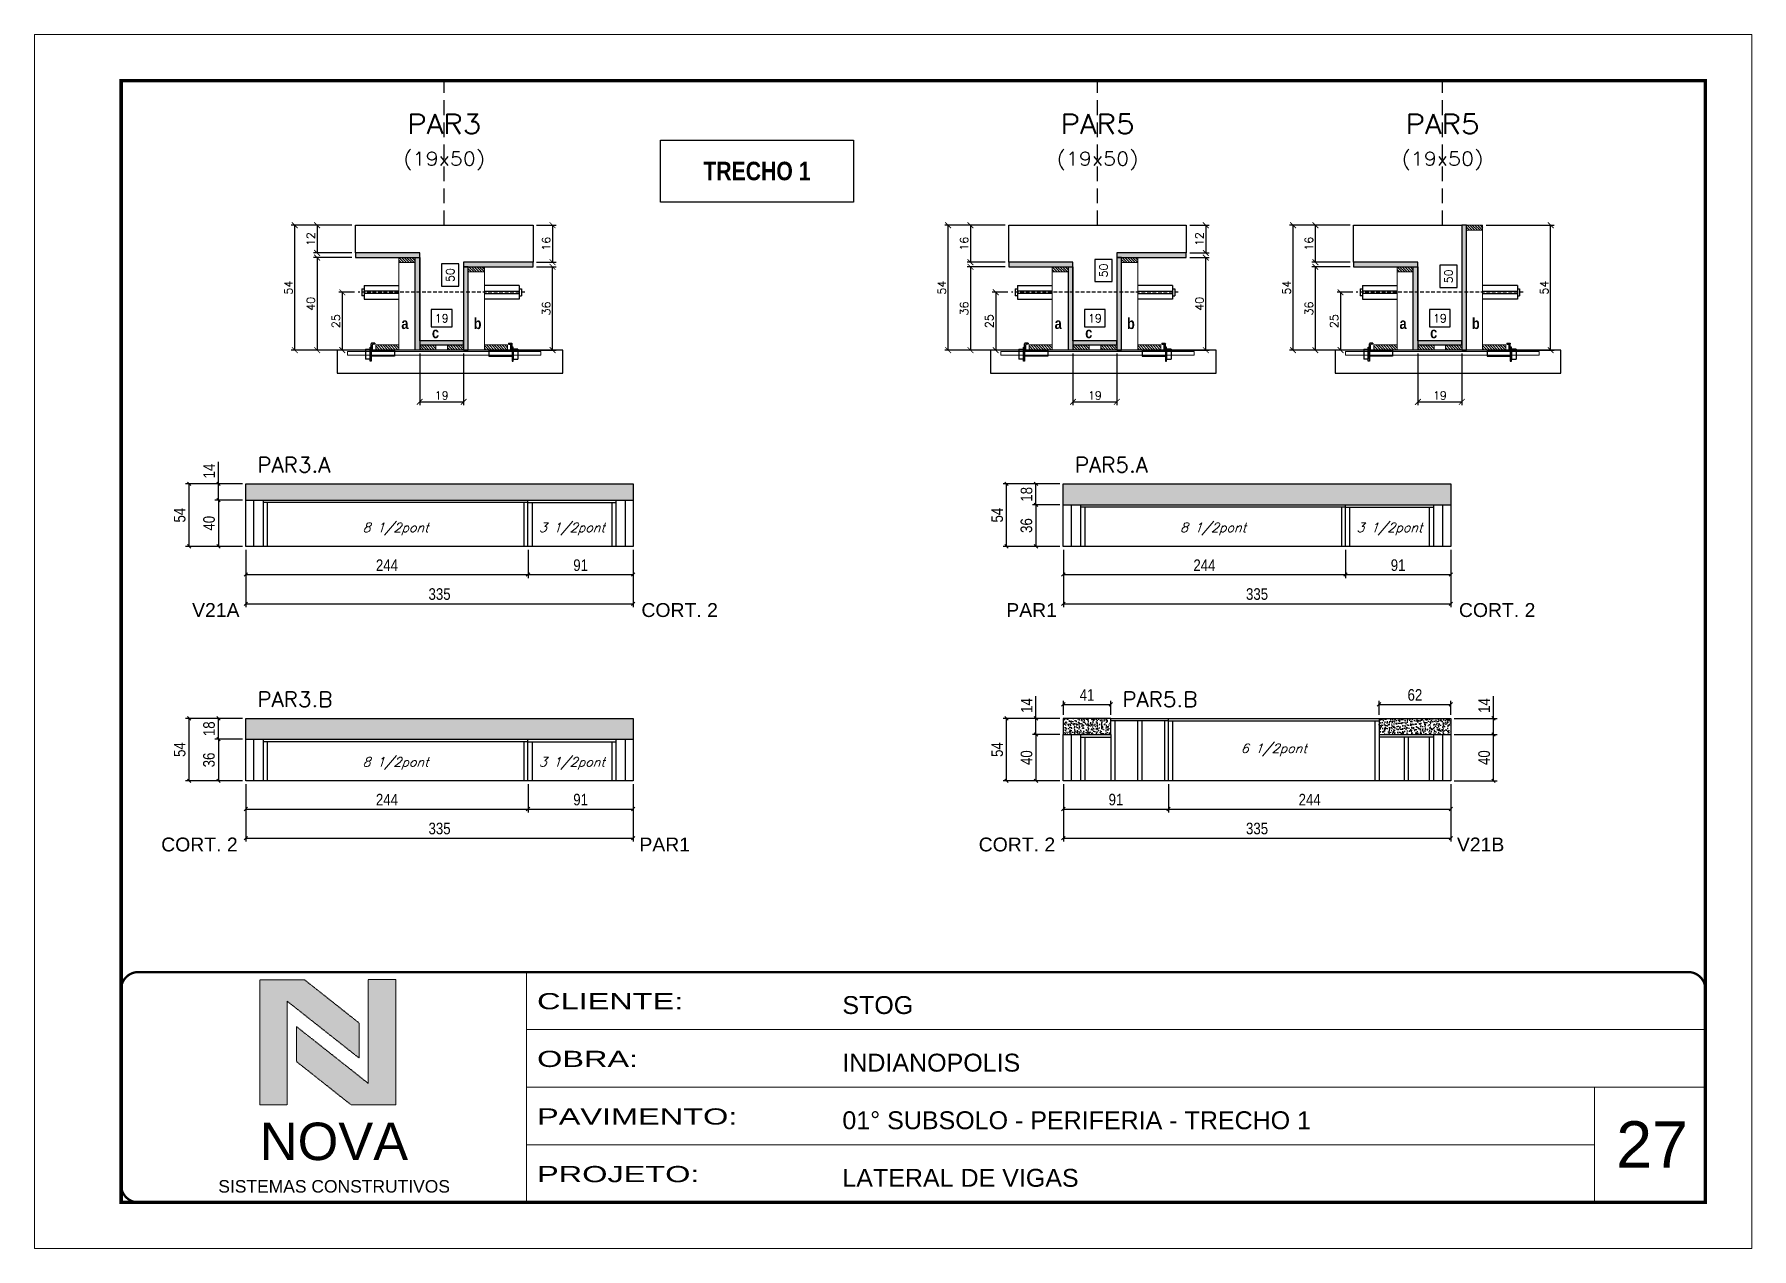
# Model space of a CAD drawing. Extents: x 0 to 6325, y 5574 to 19307.
# Drawn here: x 3170 to 4655, y 10169 to 11219 of the extents above; entities that cross this region are included whole.
import ezdxf
from ezdxf.enums import TextEntityAlignment as Align

# ---------------------------------------------------------------- set-up
doc = ezdxf.new("R2010")
doc.units = 0
for name, pattern in [('CONTINUO', [0]), ('DASHED', [0.75, 0.5, -0.25]), ('HIDDEN', [9.525, 6.35, -3.175])]:
    doc.linetypes.add(name, pattern=pattern)
for name, color, linetype in [('1', 1, 'Continuous'), ('5', 5, 'Continuous'), ('barrote', 251, 'Continuous'), ('COTA', 241, 'Continuous'), ('Cota Seção (2x)', 4, 'Continuous'), ('detalhes', 4, 'Continuous'), ('Hachura', 253, 'Continuous'), ('NOMENCLATURA', 7, 'Continuous'), ('Painéis', 200, 'Continuous'), ('presilha', 1, 'Continuous'), ('SARR_2.2x7', 40, 'Continuous'), ('SARR_3.5x7', 81, 'Continuous'), ('TENSOR', 3, 'Continuous'), ('texto', 7, 'Continuous'), ('Texto de Titulo', 7, 'Continuous'), ('Texto Qtd Sarr', 242, 'Continuous')]:
    doc.layers.add(name, color=color, linetype=linetype)
for name, color, linetype, lineweight in [('CARIMBO', 255, 'Continuous', 9), ('CARIMBO-LEGENDA', 75, 'Continuous', 15), ('CONCRETO', 251, 'Continuous', 25), ('Folhas', 255, 'Continuous', 9), ('Madeira', 126, 'Continuous', 18), ('SARRAFO DE PRESSAO', 251, 'DASHED', 9), ('SCO-___-LAJ', 2, 'Continuous', 0), ('Texto Seção', 7, 'Continuous', 15)]:
    doc.layers.add(name, color=color, linetype=linetype, lineweight=lineweight)
doc.styles.add('arial', font='arial.ttf')
doc.styles.add('COTA TECNICA', font='techl___.ttf', dxfattribs={"height": 10})
doc.styles.add('REGUA-120', font='ROMANS.shx', dxfattribs={"height": 15})
doc.styles.add('ROMANC', font='techb___.ttf', dxfattribs={"height": 2.5})
doc.styles.add('Romans', font='romans.shx')
doc.styles.get("Standard").update_dxf_attribs({"font": 'arial.ttf'})
doc.styles.add('TECNICA', font='techb___.ttf', dxfattribs={"height": 10})
doc.styles.add('Tecnologia', font='')
doc.styles.get('Tecnologia').set_extended_font_data('Forgotten Futurist')
doc.dimstyles.new('Cota Seção (2x)', dxfattribs={"dimtxt": 7, "dimasz": 5, "dimexe": 3, "dimexo": 3, "dimgap": 2, "dimtad": 3, "dimdec": 1, "dimlfac": 0.5, "dimzin": 12, "dimdsep": 46, "dimtxsty": 'Romans', "dimblk": 'ARCHTICK', "dimcen": 0, "dimclrd": 4, "dimclre": 4, "dimclrt": 1, "dimadec": 1, "dimazin": 3, "dimtfac": 1, "dimtdec": 1, "dimtmove": 0, "dimatfit": 3, "dimldrblk": 'OBLIQUE', "dimfxl": 1, "dimtolj": 1, "dimtzin": 12, "dimarcsym": 0})
doc.dimstyles.new('Cota Seção interna', dxfattribs={"dimtxt": 7, "dimasz": 6, "dimexe": 0.18, "dimexo": 2, "dimgap": -4, "dimtad": 3, "dimdec": 1, "dimlfac": 0.5, "dimzin": 12, "dimdsep": 46, "dimtxsty": 'Romans', "dimblk": 'ARCHTICK', "dimcen": 0.09, "dimse1": 1, "dimse2": 1, "dimsd1": 1, "dimsd2": 1, "dimclrd": 180, "dimclre": 5, "dimclrt": 1, "dimadec": 0, "dimazin": 3, "dimtfac": 1, "dimtdec": 1, "dimtofl": 0, "dimtmove": 0, "dimatfit": 3, "dimldrblk": 'ARCHTICK', "dimfxl": 1, "dimtolj": 1, "dimtzin": 0, "dimarcsym": 0})
doc.dimstyles.new('PAINEL', dxfattribs={"dimtxt": 10, "dimasz": 3, "dimexe": 3, "dimexo": 3, "dimgap": 3, "dimtad": 1, "dimdec": 1, "dimzin": 12, "dimdsep": 46, "dimtxsty": 'COTA TECNICA', "dimblk1": 'OBLIQUE', "dimblk2": 'OBLIQUE', "dimsah": 1, "dimcen": 0.9, "dimclrd": 4, "dimclre": 4, "dimclrt": 240, "dimadec": 1, "dimazin": 3, "dimtfac": 1, "dimtdec": 1, "dimtmove": 0, "dimatfit": 3, "dimfxl": 1, "dimtolj": 1, "dimtzin": 12, "dimarcsym": 0})
pattern_1 = [(315, (26459.8167, 2715.9056), (1.12253202, 1.12253202), [])]
pattern_2 = [(315, (27024.749, 2715.9056), (1.12253202, 1.12253202), [])]
pattern_3 = [(50, (-2e-12, 1148.575), (5.46554, -0.4781726), [0.5715, -6.2865]), (355, (-2e-12, 1148.575), (-1.0573026, 5.7317054), [0.4572, -5.0292175]), (100.451445, (0.4555, 1148.535), (4.4082374, 5.2535326), [0.4857003, -5.3427073]), (46.1842, (-2e-12, 1150.099), (8.1323712, -1.26127), [0.85725, -9.42975]), (96.63556, (0.678, 1149.994), (7.122124, 7.422784), [0.728551, -8.014068]), (351.18415, (-2e-12, 1150.099), (7.122124, 7.422784), [0.685799, -7.543792]), (21, (0.762, 1149.718), (4.5484317, -3.067956), [0.5715, -6.2865]), (326, (0.762, 1149.718), (1.854061, 5.525639), [0.4572, -5.0292]), (71.451445, (1.141, 1149.4624), (6.4024926, 2.457683), [0.4857003, -5.342698]), (37.5, (-2e-12, 1148.5751), (0.0926581, 2.53665117), [0, -4.96824, 0, -5.1054, 0, -5.04825]), (7.5, (-2e-12, 1148.575), (2.0045899, 3.00541724), [0, -2.91084, 0, -4.85394, 0, -1.92405]), (327.5, (-1.6993, 1148.5751), (4.06771786, -0.1718623), [0, -1.905, 0, -5.9436, 0, -7.8867]), (317.5, (-2.4613, 1148.575), (4.4438754, 0.7627947), [0, -2.4765, 0, -3.94716, 0, -5.6007])]
pattern_4 = [(315, (27322.9972, 2715.9056), (1.12253202, 1.12253202), [])]

msp = doc.modelspace()

# ---------------------------------------------------------------- texts
at = {"layer": '5', "linetype": 'Continuous'}
for s, rotation, p in [('V21A', 0.00004, (3306.4, 10714.74)), ('CORT. 2', 359.99996, (3694.95, 10714.74)), ('PAR1', 0.00004, (4010.45, 10714.74)), ('CORT. 2', 359.99996, (4401.87, 10714.74)), ('CORT. 2', 0.00004, (3279.69, 10512.03)), ('PAR1', 359.99996, (3693.22, 10512.03)), ('CORT. 2', 0.00004, (3986.61, 10512.03)), ('V21B', 359.99996, (4400.13, 10512.03))]:
    msp.add_text(s, height=12, rotation=rotation, dxfattribs=at).set_placement(p)
at = {"layer": 'CARIMBO', "style": 'arial'}
msp.add_text('27', height=40, dxfattribs=at).set_placement((4537.86, 10238.69))
at = {"layer": 'detalhes', "style": 'TECNICA'}
for s, p in [('a', (3487.37, 10963.75)), ('c', (3513.8, 10955.79)), ('b', (3549.91, 10963.74)), ('a', (4052.3, 10963.75)), ('c', (4078.73, 10955.79)), ('b', (4114.84, 10963.74)), ('a', (4350.55, 10963.75)), ('c', (4376.98, 10955.79)), ('b', (4413.09, 10963.74))]:
    msp.add_text(s, height=9.6, dxfattribs=at).set_placement(p)
at = {"layer": 'NOMENCLATURA', "color": 2, "insert": (3794.84, 11100.27), "char_height": 16, "attachment_point": 5, "style": 'ROMANC'}
msp.add_mtext('TRECHO 1', dxfattribs=at)
at = {"layer": 'texto', "color": 2, "char_height": 8, "attachment_point": 5, "style": 'Romans'}
for s, insert in [('{\\Q19;\\C256;8 1/2pont}', (3482.36, 10790.81)), ('{\\Q19;\\C256;3 1/2pont}', (3634.86, 10790.81)), ('{\\Q19;\\C256;8 1/2pont}', (4189.28, 10790.81)), ('{\\Q19;\\C256;3 1/2pont}', (4341.78, 10790.81)), ('{\\Q19;\\C256;6 1/2pont}', (4241.78, 10599.83)), ('{\\Q19;\\C256;8 1/2pont}', (3482.36, 10588.11)), ('{\\Q19;\\C256;3 1/2pont}', (3634.86, 10588.11))]:
    msp.add_mtext(s, dxfattribs=dict(at, insert=insert))
at = {"layer": 'Texto Seção', "style": 'REGUA-120', "width": 1.05}
for s, p in [('PAR3.A', (3362.86, 10839.81)), ('PAR5.A', (4069.78, 10839.81)), ('PAR3.B', (3362.86, 10637.11)), ('PAR5.B', (4110.78, 10637.11))]:
    msp.add_text(s, height=13, dxfattribs=at).set_placement(p)

# ---------------------------------------------------------------- blocks, each defined once
blk = doc.blocks.new('A$C64660E27')
at = {"layer": 'COTA', "true_color": 0x1a1a1a}
h = blk.add_hatch(color=250, dxfattribs=at)
h.dxf.hatch_style = 1
h.paths.add_polyline_path([(185.4, -11.6), (142.4, -11.6), (142.4, -131.6), (168.8, -131.6), (168.8, -32.2), (237.7, -86.7), (237.7, -53)])
at = {"layer": 'COTA'}
h = blk.add_hatch(color=20, dxfattribs=at)
h.dxf.hatch_style = 1
h.paths.add_polyline_path([(273, -11.4), (246.6, -11.4), (246.6, -111.1), (177.7, -56.6), (177.7, -90.2), (230, -131.6), (273, -131.6)])
for p, q in [((142.4, -131.6), (142.4, -11.6)), ((142.4, -11.6), (185.4, -11.6)), ((185.4, -11.6), (237.7, -53)), ((273, -11.4), (246.6, -11.4)), ((246.6, -111.1), (246.6, -11.4)), ((273, -11.4), (273, -131.6)), ((168.8, -32.2), (237.7, -86.7)), ((168.8, -131.6), (168.8, -32.2)), ((246.6, -111.1), (177.7, -56.6)), ((177.7, -90.2), (177.7, -56.6)), ((237.7, -86.7), (237.7, -53)), ((230, -131.6), (177.7, -90.2)), ((142.4, -131.6), (168.8, -131.6)), ((273, -131.6), (230, -131.6))]:
    blk.add_line(p, q)
at = {"layer": 'CARIMBO-LEGENDA', "color": 7, "linetype": 'Continuous', "ltscale": 100, "style": 'arial'}
blk.add_text('NOVA', height=36, dxfattribs=at).set_placement((142.4, -184.8))
at = {"layer": 'CARIMBO-LEGENDA', "color": 7, "linetype": 'Continuous', "style": 'arial'}
blk.add_text('SISTEMAS CONSTRUTIVOS', height=12, dxfattribs=at).set_placement((102.5, -216))
blk = doc.blocks.new('9999999999')
at = {"color": 30, "linetype": 'CONTINUO'}
for p, q in [((98564.6, 34230.2), (98564.6, 34429.4)), ((98564.6, 34379.6), (99584, 34379.6)), ((98564.6, 34329.8), (99488, 34329.8)), ((99584, 34329.8), (99488, 34329.8)), ((99488, 34329.8), (99488, 34230.2)), ((98564.6, 34280), (99488, 34280))]:
    blk.add_line(p, q, dxfattribs=at)
at = {"color": 30, "linetype": 'CONTINUO', "const_width": 2}
blk.add_lwpolyline([(99584, 34230.2), (99584, 34414.4, 0.414214), (99569, 34429.4), (98229, 34429.4, 0.414214), (98214, 34414.4), (98214, 34245.2, 0.414214), (98229, 34230.2), (99584, 34230.2)], format="xyb", dxfattribs=at)
at = {"layer": 'Folhas'}
blk.add_lwpolyline([(98139, 34190.2), (99624, 34190.2), (99624, 35240.2), (98139, 35240.2)], close=True, dxfattribs=at)
at = {"layer": 'Folhas', "color": 30, "const_width": 3}
blk.add_lwpolyline([(98214, 34230.2), (99584, 34230.2), (99584, 35200.2), (98214, 35200.2)], close=True, dxfattribs=at)
at = {"xscale": 0.9, "yscale": 0.9, "zscale": 0.9}
blk.add_blockref('A$C64660E27', (98205.8, 34433.1), dxfattribs=at)
at = {"color": 7, "linetype": 'Continuous', "ltscale": 5, "style": 'arial'}
for s, height, p in [('STOG', 15.48, (98837.7, 34393.1)), ('INDIANOPOLIS', 15.483, (98837.7, 34343.3)), ('01° SUBSOLO - PERIFERIA - TRECHO 1', 15.483, (98837.7, 34293.5)), ('LATERAL DE VIGAS', 15.483, (98837.7, 34243.7))]:
    blk.add_text(s, height=height, dxfattribs=at).set_placement(p)
at = {"layer": 'Folhas', "color": 7, "style": 'Tecnologia', "width": 1.5}
for s, p in [('CLIENTE:', (98573.7, 34397.2)), ('OBRA:', (98573.7, 34347.3)), ('PAVIMENTO:', (98573.7, 34297.5)), ('PROJETO:', (98573.7, 34247.7))]:
    blk.add_text(s, height=14, dxfattribs=at).set_placement(p)
blk = doc.blocks.new('titulo1')
at = {"layer": 'Defpoints', "color": 252, "linetype": 'HIDDEN', "ltscale": 2}
blk.add_line((0, 0), (0, 125), dxfattribs=at)
at = {"layer": 'Defpoints', "style": 'Romans', "oblique": 15}
blk.add_attdef('FOLHA', text='', height=10, dxfattribs=at).set_placement((0, 15.6), align=Align.MIDDLE_CENTER)
at = {"layer": 'Texto Qtd Sarr', "color": 3, "style": 'Romans', "oblique": 15}
for tag, height, p in [('TITULO', 17, (0, 71.4)), ('SEÇÃO', 12, (0, 41.5))]:
    blk.add_attdef(tag, text='', height=height, dxfattribs=at).set_placement(p, align=Align.MIDDLE_CENTER)
blk = doc.blocks.new('_ArchTick')
at = {"color": 0, "linetype": 'ByBlock', "const_width": 0.15}
blk.add_lwpolyline([(-0.5, -0.5), (0.5, 0.5)], dxfattribs=at)
blk = doc.blocks.new('*D3162')
at = {"layer": 'COTA', "color": 4, "lineweight": -2, "transparency": 16777216}
for p, q in [((3604.2, 11053.5), (3621.1, 11053.5)), ((3618.1, 11053.5), (3618.1, 11021.5)), ((3604.2, 11021.5), (3621.1, 11021.5))]:
    blk.add_line(p, q, dxfattribs=at)
at = {"layer": 'Defpoints', "color": 0, "transparency": 16777216}
for p in [(3601.2, 11053.5), (3601.2, 11021.5), (3618.1, 11021.5)]:
    blk.add_point(p, dxfattribs=at)
at = {"layer": 'COTA', "color": 4, "lineweight": -2, "transparency": 16777216, "xscale": 5, "yscale": 5, "zscale": 5}
for p, rotation in [((3618.1, 11053.5), 90), ((3618.1, 11021.5), 270)]:
    blk.add_blockref('_ArchTick', p, dxfattribs=dict(at, rotation=rotation))
at = {"layer": 'COTA', "color": 1, "transparency": 16777216, "insert": (3612.6, 11037.5), "char_height": 7, "attachment_point": 5, "rotation": 90, "style": 'Romans'}
blk.add_mtext('\\A1;16', dxfattribs=at)
blk = doc.blocks.new('_Oblique')
at = {"layer": '1', "color": 0, "lineweight": -2}
blk.add_line((-0.5, -0.5), (0.5, 0.5), dxfattribs=at)
blk = doc.blocks.new('*D3163')
at = {"layer": 'COTA', "color": 4, "lineweight": -2, "transparency": 16777216}
for p, q in [((3444.6, 11053.5), (3392.2, 11053.5)), ((3395.2, 10945.5), (3395.2, 11053.5)), ((3466.6, 10945.5), (3392.2, 10945.5))]:
    blk.add_line(p, q, dxfattribs=at)
at = {"layer": 'Defpoints', "color": 0, "transparency": 16777216}
for p in [(3395.2, 11053.5), (3447.6, 11053.5), (3469.6, 10945.5)]:
    blk.add_point(p, dxfattribs=at)
at = {"layer": 'COTA', "color": 4, "lineweight": -2, "transparency": 16777216, "xscale": 5, "yscale": 5, "zscale": 5}
for p, rotation in [((3395.2, 11053.5), 90), ((3395.2, 10945.5), 270)]:
    blk.add_blockref('_ArchTick', p, dxfattribs=dict(at, rotation=rotation))
at = {"layer": 'COTA', "color": 1, "transparency": 16777216, "insert": (3389.7, 10999.5), "char_height": 7, "attachment_point": 5, "rotation": 90, "style": 'Romans'}
blk.add_mtext('\\A1;54', dxfattribs=at)
blk = doc.blocks.new('*D3164')
at = {"layer": 'COTA', "color": 4, "lineweight": -2, "transparency": 16777216}
for p, q in [((3604.2, 11017.5), (3621.1, 11017.5)), ((3618.1, 10945.5), (3618.1, 11017.5)), ((3577.8, 10945.5), (3621.1, 10945.5))]:
    blk.add_line(p, q, dxfattribs=at)
at = {"layer": 'Defpoints', "color": 0, "transparency": 16777216}
for p in [(3601.2, 11017.5), (3618.1, 11017.5), (3574.8, 10945.5)]:
    blk.add_point(p, dxfattribs=at)
at = {"layer": 'COTA', "color": 4, "lineweight": -2, "transparency": 16777216, "xscale": 5, "yscale": 5, "zscale": 5}
for p, rotation in [((3618.1, 11017.5), 90), ((3618.1, 10945.5), 270)]:
    blk.add_blockref('_ArchTick', p, dxfattribs=dict(at, rotation=rotation))
at = {"layer": 'COTA', "color": 1, "transparency": 16777216, "insert": (3612.6, 10981.5), "char_height": 7, "attachment_point": 5, "rotation": 90, "style": 'Romans'}
blk.add_mtext('\\A1;36', dxfattribs=at)
blk = doc.blocks.new('*D3165')
at = {"layer": 'Cota Seção (2x)', "color": 180, "lineweight": -2, "transparency": 16777216}
for p, q in [((3537.2, 11020), (3522.2, 11020)), ((3522.2, 11020), (3522.2, 11000.7)), ((3537.2, 11000.7), (3537.2, 11020)), ((3522.2, 11000.7), (3537.2, 11000.7))]:
    blk.add_line(p, q, dxfattribs=at)
at = {"layer": 'Defpoints', "color": 0, "transparency": 16777216}
for p in [(3541.2, 11053.5), (3552.2, 11053.5), (3552.2, 10953.5)]:
    blk.add_point(p, dxfattribs=at)
at = {"layer": 'Cota Seção (2x)', "color": 1, "transparency": 16777216, "insert": (3529.7, 11010.4), "char_height": 7, "attachment_point": 5, "rotation": 90, "style": 'Romans'}
blk.add_mtext('\\A1;50', dxfattribs=at)
blk = doc.blocks.new('*D3149')
at = {"layer": 'COTA', "color": 4, "lineweight": -2, "transparency": 16777216}
for p, q in [((3444.6, 11053.5), (3411.5, 11053.5)), ((3414.5, 11053.5), (3414.5, 11029.5)), ((3444.6, 11029.5), (3411.5, 11029.5))]:
    blk.add_line(p, q, dxfattribs=at)
at = {"layer": 'Defpoints', "color": 0, "transparency": 16777216}
for p in [(3447.6, 11053.5), (3414.5, 11029.5), (3447.6, 11029.5)]:
    blk.add_point(p, dxfattribs=at)
at = {"layer": 'COTA', "color": 4, "lineweight": -2, "transparency": 16777216, "xscale": 5, "yscale": 5, "zscale": 5}
for p, rotation in [((3414.5, 11053.5), 90), ((3414.5, 11029.5), 270)]:
    blk.add_blockref('_ArchTick', p, dxfattribs=dict(at, rotation=rotation))
at = {"layer": 'COTA', "color": 1, "transparency": 16777216, "insert": (3409, 11041.5), "char_height": 7, "attachment_point": 5, "rotation": 90, "style": 'Romans'}
blk.add_mtext('\\A1;12', dxfattribs=at)
blk = doc.blocks.new('*D3150')
at = {"layer": 'COTA', "color": 4, "lineweight": -2, "transparency": 16777216}
for p, q in [((3444.6, 11025.5), (3411.5, 11025.5)), ((3414.5, 11025.5), (3414.5, 10945.5)), ((3466.6, 10945.5), (3411.5, 10945.5))]:
    blk.add_line(p, q, dxfattribs=at)
at = {"layer": 'Defpoints', "color": 0, "transparency": 16777216}
for p in [(3447.6, 11025.5), (3414.5, 10945.5), (3469.6, 10945.5)]:
    blk.add_point(p, dxfattribs=at)
at = {"layer": 'COTA', "color": 4, "lineweight": -2, "transparency": 16777216, "xscale": 5, "yscale": 5, "zscale": 5}
for p, rotation in [((3414.5, 11025.5), 90), ((3414.5, 10945.5), 270)]:
    blk.add_blockref('_ArchTick', p, dxfattribs=dict(at, rotation=rotation))
at = {"layer": 'COTA', "color": 1, "transparency": 16777216, "insert": (3409, 10985.5), "char_height": 7, "attachment_point": 5, "rotation": 90, "style": 'Romans'}
blk.add_mtext('\\A1;40', dxfattribs=at)
blk = doc.blocks.new('PRESILHA METÁLICA 1')
at = {"layer": 'presilha'}
for p, q in [((0, 13), (6, 13)), ((0, 13), (0, 0)), ((6, 0), (0, 0)), ((6, 15.5), (7.5, 15.5)), ((6, -2.5), (6, 15.5)), ((6, 13), (6, 0)), ((7.5, 10.6), (7.5, 19.9)), ((7.5, 15.5), (7.5, -2.5)), ((37.5, 4.1), (7.5, 4.1)), ((12, 21), (8.6, 21)), ((9, 11.6), (9, 18.9)), ((12, 19.5), (9.6, 19.5)), ((37.5, 11), (9.6, 11)), ((12, 21), (12, 19.5)), ((37.5, 11), (37.5, 4.1)), ((7.5, -2.5), (6, -2.5))]:
    blk.add_line(p, q, dxfattribs=at)
for centre, radius, start, end in [((8.6, 19.9), 1.14, 90, 180), ((9.6, 18.9), 0.57, 90, 180), ((9.6, 11.6), 0.57, 180, 270)]:
    blk.add_arc(centre, radius, start, end, dxfattribs=at)
blk = doc.blocks.new('*D3151')
at = {"layer": 'COTA', "color": 4, "lineweight": -2, "transparency": 16777216}
for p, q in [((3503.2, 10942.5), (3503.2, 10897.8)), ((3541.2, 10942.5), (3541.2, 10897.8)), ((3503.2, 10900.8), (3541.2, 10900.8))]:
    blk.add_line(p, q, dxfattribs=at)
at = {"layer": 'Defpoints', "color": 0, "transparency": 16777216}
for p in [(3503.2, 10945.5), (3541.2, 10945.5), (3541.2, 10900.8)]:
    blk.add_point(p, dxfattribs=at)
at = {"layer": 'COTA', "color": 4, "lineweight": -2, "transparency": 16777216, "xscale": 5, "yscale": 5, "zscale": 5, "rotation": 180}
blk.add_blockref('_ArchTick', (3503.2, 10900.8), dxfattribs=at)
at = {"layer": 'COTA', "color": 4, "lineweight": -2, "transparency": 16777216, "xscale": 5, "yscale": 5, "zscale": 5}
blk.add_blockref('_ArchTick', (3541.2, 10900.8), dxfattribs=at)
at = {"layer": 'COTA', "color": 1, "transparency": 16777216, "insert": (3522.2, 10906.3), "char_height": 7, "attachment_point": 5, "style": 'Romans'}
blk.add_mtext('\\A1;19', dxfattribs=at)
blk = doc.blocks.new('*D3152')
at = {"layer": 'Cota Seção (2x)', "color": 180, "lineweight": -2, "transparency": 16777216}
for p, q in [((3531.2, 10980.5), (3513.2, 10980.5)), ((3513.2, 10980.5), (3513.2, 10965.5)), ((3531.2, 10965.5), (3531.2, 10980.5)), ((3513.2, 10965.5), (3531.2, 10965.5))]:
    blk.add_line(p, q, dxfattribs=at)
at = {"layer": 'Defpoints', "color": 0, "transparency": 16777216}
for p in [(3541.2, 10961.5), (3503.2, 10945.5), (3541.2, 10945.5)]:
    blk.add_point(p, dxfattribs=at)
at = {"layer": 'Cota Seção (2x)', "color": 1, "transparency": 16777216, "insert": (3522.2, 10973), "char_height": 7, "attachment_point": 5, "style": 'Romans'}
blk.add_mtext('\\A1;19', dxfattribs=at)
blk = doc.blocks.new('*D3153')
at = {"layer": 'COTA', "color": 4, "lineweight": -2, "transparency": 16777216}
for p, q in [((3349.9, 10829.8), (3300.8, 10829.8)), ((3303.8, 10775.8), (3303.8, 10829.8)), ((3349.9, 10775.8), (3300.8, 10775.8))]:
    blk.add_line(p, q, dxfattribs=at)
at = {"layer": 'Defpoints', "color": 0, "transparency": 16777216}
for p in [(3303.8, 10829.8), (3352.9, 10829.8), (3352.9, 10775.8)]:
    blk.add_point(p, dxfattribs=at)
at = {"layer": 'COTA', "color": 4, "lineweight": -2, "transparency": 16777216, "xscale": 3, "yscale": 3, "zscale": 3}
for p, rotation in [((3303.8, 10829.8), 90), ((3303.8, 10775.8), 270)]:
    blk.add_blockref('_Oblique', p, dxfattribs=dict(at, rotation=rotation))
at = {"layer": 'COTA', "color": 240, "transparency": 16777216, "insert": (3295.7, 10802.8), "char_height": 10, "attachment_point": 5, "rotation": 90, "style": 'COTA TECNICA'}
blk.add_mtext('\\A1;54', dxfattribs=at)
blk = doc.blocks.new('*D3154')
at = {"layer": 'COTA', "color": 4, "lineweight": -2, "transparency": 16777216}
for p, q in [((3352.9, 10772.8), (3352.9, 10723.2)), ((3687.9, 10772.8), (3687.9, 10723.2)), ((3352.9, 10726.2), (3687.9, 10726.2))]:
    blk.add_line(p, q, dxfattribs=at)
at = {"layer": 'Defpoints', "color": 0, "transparency": 16777216}
for p in [(3352.9, 10775.8), (3687.9, 10775.8), (3687.9, 10726.2)]:
    blk.add_point(p, dxfattribs=at)
at = {"layer": 'COTA', "color": 4, "lineweight": -2, "transparency": 16777216, "xscale": 3, "yscale": 3, "zscale": 3, "rotation": 180}
blk.add_blockref('_Oblique', (3352.9, 10726.2), dxfattribs=at)
at = {"layer": 'COTA', "color": 4, "lineweight": -2, "transparency": 16777216, "xscale": 3, "yscale": 3, "zscale": 3}
blk.add_blockref('_Oblique', (3687.9, 10726.2), dxfattribs=at)
at = {"layer": 'COTA', "color": 240, "transparency": 16777216, "insert": (3520.4, 10734.5), "char_height": 10, "attachment_point": 5, "style": 'COTA TECNICA'}
blk.add_mtext('\\A1;335', dxfattribs=at)
blk = doc.blocks.new('*D4295')
at = {"layer": 'COTA', "color": 4, "lineweight": -2, "transparency": 16777216}
for p, q in [((3329.2, 10829.8), (3329.2, 10848.9)), ((3349.9, 10829.8), (3326.2, 10829.8)), ((3329.2, 10815.8), (3329.2, 10829.8)), ((3349.9, 10815.8), (3326.2, 10815.8))]:
    blk.add_line(p, q, dxfattribs=at)
at = {"layer": 'Defpoints', "color": 0, "transparency": 16777216}
for p in [(3329.2, 10829.8), (3352.9, 10829.8), (3352.9, 10815.8)]:
    blk.add_point(p, dxfattribs=at)
at = {"layer": 'COTA', "color": 4, "lineweight": -2, "transparency": 16777216, "xscale": 3, "yscale": 3, "zscale": 3}
for p, rotation in [((3329.2, 10829.8), 90), ((3329.2, 10815.8), 270)]:
    blk.add_blockref('_Oblique', p, dxfattribs=dict(at, rotation=rotation))
at = {"layer": 'COTA', "color": 240, "transparency": 16777216, "insert": (3321.2, 10840.9), "char_height": 10, "attachment_point": 5, "rotation": 90, "style": 'COTA TECNICA'}
blk.add_mtext('\\A1;14', dxfattribs=at)
blk = doc.blocks.new('*D4296')
at = {"layer": 'COTA', "color": 4, "lineweight": -2, "transparency": 16777216}
for p, q in [((3349.9, 10815.8), (3326.2, 10815.8)), ((3329.2, 10815.8), (3329.2, 10775.8)), ((3349.9, 10775.8), (3326.2, 10775.8))]:
    blk.add_line(p, q, dxfattribs=at)
at = {"layer": 'Defpoints', "color": 0, "transparency": 16777216}
for p in [(3352.9, 10815.8), (3329.2, 10775.8), (3352.9, 10775.8)]:
    blk.add_point(p, dxfattribs=at)
at = {"layer": 'COTA', "color": 4, "lineweight": -2, "transparency": 16777216, "xscale": 3, "yscale": 3, "zscale": 3}
for p, rotation in [((3329.2, 10815.8), 90), ((3329.2, 10775.8), 270)]:
    blk.add_blockref('_Oblique', p, dxfattribs=dict(at, rotation=rotation))
at = {"layer": 'COTA', "color": 240, "transparency": 16777216, "insert": (3321.1, 10795.8), "char_height": 10, "attachment_point": 5, "rotation": 90, "style": 'COTA TECNICA'}
blk.add_mtext('\\A1;40', dxfattribs=at)
blk = doc.blocks.new('*D4297')
at = {"layer": 'COTA', "color": 4, "lineweight": -2, "transparency": 16777216}
for p, q in [((3352.9, 10772.8), (3352.9, 10748.4)), ((3596.9, 10772.8), (3596.9, 10748.4)), ((3352.9, 10751.4), (3596.9, 10751.4))]:
    blk.add_line(p, q, dxfattribs=at)
at = {"layer": 'Defpoints', "color": 0, "transparency": 16777216}
for p in [(3352.9, 10775.8), (3596.9, 10775.8), (3596.9, 10751.4)]:
    blk.add_point(p, dxfattribs=at)
at = {"layer": 'COTA', "color": 4, "lineweight": -2, "transparency": 16777216, "xscale": 3, "yscale": 3, "zscale": 3, "rotation": 180}
blk.add_blockref('_Oblique', (3352.9, 10751.4), dxfattribs=at)
at = {"layer": 'COTA', "color": 4, "lineweight": -2, "transparency": 16777216, "xscale": 3, "yscale": 3, "zscale": 3}
blk.add_blockref('_Oblique', (3596.9, 10751.4), dxfattribs=at)
at = {"layer": 'COTA', "color": 240, "transparency": 16777216, "insert": (3474.9, 10759.5), "char_height": 10, "attachment_point": 5, "style": 'COTA TECNICA'}
blk.add_mtext('\\A1;244', dxfattribs=at)
blk = doc.blocks.new('*D3155')
at = {"layer": 'COTA', "color": 4, "lineweight": -2, "transparency": 16777216}
for p, q in [((3596.9, 10772.8), (3596.9, 10748.4)), ((3687.9, 10772.8), (3687.9, 10748.4)), ((3596.9, 10751.4), (3687.9, 10751.4))]:
    blk.add_line(p, q, dxfattribs=at)
at = {"layer": 'Defpoints', "color": 0, "transparency": 16777216}
for p in [(3596.9, 10775.8), (3687.9, 10775.8), (3687.9, 10751.4)]:
    blk.add_point(p, dxfattribs=at)
at = {"layer": 'COTA', "color": 4, "lineweight": -2, "transparency": 16777216, "xscale": 3, "yscale": 3, "zscale": 3, "rotation": 180}
blk.add_blockref('_Oblique', (3596.9, 10751.4), dxfattribs=at)
at = {"layer": 'COTA', "color": 4, "lineweight": -2, "transparency": 16777216, "xscale": 3, "yscale": 3, "zscale": 3}
blk.add_blockref('_Oblique', (3687.9, 10751.4), dxfattribs=at)
at = {"layer": 'COTA', "color": 240, "transparency": 16777216, "insert": (3642.4, 10759.5), "char_height": 10, "attachment_point": 5, "style": 'COTA TECNICA'}
blk.add_mtext('\\A1;91', dxfattribs=at)
blk = doc.blocks.new('*D3166')
at = {"layer": 'COTA', "color": 4, "lineweight": -2, "transparency": 16777216}
for p, q in [((3349.9, 10627.1), (3300.8, 10627.1)), ((3303.8, 10573.1), (3303.8, 10627.1)), ((3349.9, 10573.1), (3300.8, 10573.1))]:
    blk.add_line(p, q, dxfattribs=at)
at = {"layer": 'Defpoints', "color": 0, "transparency": 16777216}
for p in [(3303.8, 10627.1), (3352.9, 10627.1), (3352.9, 10573.1)]:
    blk.add_point(p, dxfattribs=at)
at = {"layer": 'COTA', "color": 4, "lineweight": -2, "transparency": 16777216, "xscale": 3, "yscale": 3, "zscale": 3}
for p, rotation in [((3303.8, 10627.1), 90), ((3303.8, 10573.1), 270)]:
    blk.add_blockref('_Oblique', p, dxfattribs=dict(at, rotation=rotation))
at = {"layer": 'COTA', "color": 240, "transparency": 16777216, "insert": (3295.7, 10600.1), "char_height": 10, "attachment_point": 5, "rotation": 90, "style": 'COTA TECNICA'}
blk.add_mtext('\\A1;54', dxfattribs=at)
blk = doc.blocks.new('*D3167')
at = {"layer": 'COTA', "color": 4, "lineweight": -2, "transparency": 16777216}
for p, q in [((3352.9, 10570.1), (3352.9, 10520.5)), ((3687.9, 10570.1), (3687.9, 10520.5)), ((3352.9, 10523.5), (3687.9, 10523.5))]:
    blk.add_line(p, q, dxfattribs=at)
at = {"layer": 'Defpoints', "color": 0, "transparency": 16777216}
for p in [(3352.9, 10573.1), (3687.9, 10573.1), (3687.9, 10523.5)]:
    blk.add_point(p, dxfattribs=at)
at = {"layer": 'COTA', "color": 4, "lineweight": -2, "transparency": 16777216, "xscale": 3, "yscale": 3, "zscale": 3, "rotation": 180}
blk.add_blockref('_Oblique', (3352.9, 10523.5), dxfattribs=at)
at = {"layer": 'COTA', "color": 4, "lineweight": -2, "transparency": 16777216, "xscale": 3, "yscale": 3, "zscale": 3}
blk.add_blockref('_Oblique', (3687.9, 10523.5), dxfattribs=at)
at = {"layer": 'COTA', "color": 240, "transparency": 16777216, "insert": (3520.4, 10531.8), "char_height": 10, "attachment_point": 5, "style": 'COTA TECNICA'}
blk.add_mtext('\\A1;335', dxfattribs=at)
blk = doc.blocks.new('*D4307')
at = {"layer": 'COTA', "color": 4, "lineweight": -2, "transparency": 16777216}
for p, q in [((3349.9, 10627.1), (3326.2, 10627.1)), ((3329.2, 10609.1), (3329.2, 10627.1)), ((3349.9, 10609.1), (3326.2, 10609.1))]:
    blk.add_line(p, q, dxfattribs=at)
at = {"layer": 'Defpoints', "color": 0, "transparency": 16777216}
for p in [(3329.2, 10627.1), (3352.9, 10627.1), (3352.9, 10609.1)]:
    blk.add_point(p, dxfattribs=at)
at = {"layer": 'COTA', "color": 4, "lineweight": -2, "transparency": 16777216, "xscale": 3, "yscale": 3, "zscale": 3}
for p, rotation in [((3329.2, 10627.1), 90), ((3329.2, 10609.1), 270)]:
    blk.add_blockref('_Oblique', p, dxfattribs=dict(at, rotation=rotation))
at = {"layer": 'COTA', "color": 240, "transparency": 16777216, "insert": (3321.1, 10618.1), "char_height": 10, "attachment_point": 5, "rotation": 90, "style": 'COTA TECNICA'}
blk.add_mtext('\\A1;18', dxfattribs=at)
blk = doc.blocks.new('*D4308')
at = {"layer": 'COTA', "color": 4, "lineweight": -2, "transparency": 16777216}
for p, q in [((3349.9, 10609.1), (3326.2, 10609.1)), ((3329.2, 10609.1), (3329.2, 10573.1)), ((3349.9, 10573.1), (3326.2, 10573.1))]:
    blk.add_line(p, q, dxfattribs=at)
at = {"layer": 'Defpoints', "color": 0, "transparency": 16777216}
for p in [(3352.9, 10609.1), (3329.2, 10573.1), (3352.9, 10573.1)]:
    blk.add_point(p, dxfattribs=at)
at = {"layer": 'COTA', "color": 4, "lineweight": -2, "transparency": 16777216, "xscale": 3, "yscale": 3, "zscale": 3}
for p, rotation in [((3329.2, 10609.1), 90), ((3329.2, 10573.1), 270)]:
    blk.add_blockref('_Oblique', p, dxfattribs=dict(at, rotation=rotation))
at = {"layer": 'COTA', "color": 240, "transparency": 16777216, "insert": (3321, 10591.1), "char_height": 10, "attachment_point": 5, "rotation": 90, "style": 'COTA TECNICA'}
blk.add_mtext('\\A1;36', dxfattribs=at)
blk = doc.blocks.new('*D4309')
at = {"layer": 'COTA', "color": 4, "lineweight": -2, "transparency": 16777216}
for p, q in [((3352.9, 10570.1), (3352.9, 10545.7)), ((3596.9, 10570.1), (3596.9, 10545.7)), ((3352.9, 10548.7), (3596.9, 10548.7))]:
    blk.add_line(p, q, dxfattribs=at)
at = {"layer": 'Defpoints', "color": 0, "transparency": 16777216}
for p in [(3352.9, 10573.1), (3596.9, 10573.1), (3596.9, 10548.7)]:
    blk.add_point(p, dxfattribs=at)
at = {"layer": 'COTA', "color": 4, "lineweight": -2, "transparency": 16777216, "xscale": 3, "yscale": 3, "zscale": 3, "rotation": 180}
blk.add_blockref('_Oblique', (3352.9, 10548.7), dxfattribs=at)
at = {"layer": 'COTA', "color": 4, "lineweight": -2, "transparency": 16777216, "xscale": 3, "yscale": 3, "zscale": 3}
blk.add_blockref('_Oblique', (3596.9, 10548.7), dxfattribs=at)
at = {"layer": 'COTA', "color": 240, "transparency": 16777216, "insert": (3474.9, 10556.8), "char_height": 10, "attachment_point": 5, "style": 'COTA TECNICA'}
blk.add_mtext('\\A1;244', dxfattribs=at)
blk = doc.blocks.new('*D3168')
at = {"layer": 'COTA', "color": 4, "lineweight": -2, "transparency": 16777216}
for p, q in [((3596.9, 10570.1), (3596.9, 10545.7)), ((3687.9, 10570.1), (3687.9, 10545.7)), ((3596.9, 10548.7), (3687.9, 10548.7))]:
    blk.add_line(p, q, dxfattribs=at)
at = {"layer": 'Defpoints', "color": 0, "transparency": 16777216}
for p in [(3596.9, 10573.1), (3687.9, 10573.1), (3687.9, 10548.7)]:
    blk.add_point(p, dxfattribs=at)
at = {"layer": 'COTA', "color": 4, "lineweight": -2, "transparency": 16777216, "xscale": 3, "yscale": 3, "zscale": 3, "rotation": 180}
blk.add_blockref('_Oblique', (3596.9, 10548.7), dxfattribs=at)
at = {"layer": 'COTA', "color": 4, "lineweight": -2, "transparency": 16777216, "xscale": 3, "yscale": 3, "zscale": 3}
blk.add_blockref('_Oblique', (3687.9, 10548.7), dxfattribs=at)
at = {"layer": 'COTA', "color": 240, "transparency": 16777216, "insert": (3642.4, 10556.8), "char_height": 10, "attachment_point": 5, "style": 'COTA TECNICA'}
blk.add_mtext('\\A1;91', dxfattribs=at)
blk = doc.blocks.new('*D3169')
at = {"layer": 'COTA', "color": 4, "lineweight": -2, "transparency": 16777216}
for p, q in [((4169.1, 11053.5), (4186, 11053.5)), ((4183, 11053.5), (4183, 11029.5)), ((4169.1, 11029.5), (4186, 11029.5))]:
    blk.add_line(p, q, dxfattribs=at)
at = {"layer": 'Defpoints', "color": 0, "transparency": 16777216}
for p in [(4166.1, 11053.5), (4166.1, 11029.5), (4183, 11029.5)]:
    blk.add_point(p, dxfattribs=at)
at = {"layer": 'COTA', "color": 4, "lineweight": -2, "transparency": 16777216, "xscale": 5, "yscale": 5, "zscale": 5}
for p, rotation in [((4183, 11053.5), 90), ((4183, 11029.5), 270)]:
    blk.add_blockref('_ArchTick', p, dxfattribs=dict(at, rotation=rotation))
at = {"layer": 'COTA', "color": 1, "transparency": 16777216, "insert": (4177.5, 11041.5), "char_height": 7, "attachment_point": 5, "rotation": 90, "style": 'Romans'}
blk.add_mtext('\\A1;12', dxfattribs=at)
blk = doc.blocks.new('*D3170')
at = {"layer": 'COTA', "color": 4, "lineweight": -2, "transparency": 16777216}
for p, q in [((4009.5, 11053.5), (3957.2, 11053.5)), ((3960.2, 10945.5), (3960.2, 11053.5)), ((4031.5, 10945.5), (3957.2, 10945.5))]:
    blk.add_line(p, q, dxfattribs=at)
at = {"layer": 'Defpoints', "color": 0, "transparency": 16777216}
for p in [(3960.2, 11053.5), (4012.5, 11053.5), (4034.5, 10945.5)]:
    blk.add_point(p, dxfattribs=at)
at = {"layer": 'COTA', "color": 4, "lineweight": -2, "transparency": 16777216, "xscale": 5, "yscale": 5, "zscale": 5}
for p, rotation in [((3960.2, 11053.5), 90), ((3960.2, 10945.5), 270)]:
    blk.add_blockref('_ArchTick', p, dxfattribs=dict(at, rotation=rotation))
at = {"layer": 'COTA', "color": 1, "transparency": 16777216, "insert": (3954.7, 10999.5), "char_height": 7, "attachment_point": 5, "rotation": 90, "style": 'Romans'}
blk.add_mtext('\\A1;54', dxfattribs=at)
blk = doc.blocks.new('*D3171')
at = {"layer": 'COTA', "color": 4, "lineweight": -2, "transparency": 16777216}
for p, q in [((4169.1, 11025.5), (4186, 11025.5)), ((4183, 10945.5), (4183, 11025.5)), ((4142.7, 10945.5), (4186, 10945.5))]:
    blk.add_line(p, q, dxfattribs=at)
at = {"layer": 'Defpoints', "color": 0, "transparency": 16777216}
for p in [(4166.1, 11025.5), (4183, 11025.5), (4139.7, 10945.5)]:
    blk.add_point(p, dxfattribs=at)
at = {"layer": 'COTA', "color": 4, "lineweight": -2, "transparency": 16777216, "xscale": 5, "yscale": 5, "zscale": 5}
for p, rotation in [((4183, 11025.5), 90), ((4183, 10945.5), 270)]:
    blk.add_blockref('_ArchTick', p, dxfattribs=dict(at, rotation=rotation))
at = {"layer": 'COTA', "color": 1, "transparency": 16777216, "insert": (4177.5, 10985.5), "char_height": 7, "attachment_point": 5, "rotation": 90, "style": 'Romans'}
blk.add_mtext('\\A1;40', dxfattribs=at)
blk = doc.blocks.new('*D3172')
at = {"layer": 'Cota Seção (2x)', "color": 180, "lineweight": -2, "transparency": 16777216}
for p, q in [((4102.1, 11024), (4087.1, 11024)), ((4087.1, 11024), (4087.1, 11004.7)), ((4102.1, 11004.7), (4102.1, 11024)), ((4087.1, 11004.7), (4102.1, 11004.7))]:
    blk.add_line(p, q, dxfattribs=at)
at = {"layer": 'Defpoints', "color": 0, "transparency": 16777216}
for p in [(4106.1, 11053.5), (4117.1, 11053.5), (4117.1, 10953.5)]:
    blk.add_point(p, dxfattribs=at)
at = {"layer": 'Cota Seção (2x)', "color": 1, "transparency": 16777216, "insert": (4094.6, 11014.4), "char_height": 7, "attachment_point": 5, "rotation": 90, "style": 'Romans'}
blk.add_mtext('\\A1;50', dxfattribs=at)
blk = doc.blocks.new('*D3173')
at = {"layer": 'COTA', "color": 4, "lineweight": -2, "transparency": 16777216}
for p, q in [((4009.5, 11053.5), (3976.5, 11053.5)), ((3979.5, 11053.5), (3979.5, 11021.5)), ((4009.5, 11021.5), (3976.5, 11021.5))]:
    blk.add_line(p, q, dxfattribs=at)
at = {"layer": 'Defpoints', "color": 0, "transparency": 16777216}
for p in [(4012.5, 11053.5), (3979.5, 11021.5), (4012.5, 11021.5)]:
    blk.add_point(p, dxfattribs=at)
at = {"layer": 'COTA', "color": 4, "lineweight": -2, "transparency": 16777216, "xscale": 5, "yscale": 5, "zscale": 5}
for p, rotation in [((3979.5, 11053.5), 90), ((3979.5, 11021.5), 270)]:
    blk.add_blockref('_ArchTick', p, dxfattribs=dict(at, rotation=rotation))
at = {"layer": 'COTA', "color": 1, "transparency": 16777216, "insert": (3974, 11037.5), "char_height": 7, "attachment_point": 5, "rotation": 90, "style": 'Romans'}
blk.add_mtext('\\A1;16', dxfattribs=at)
blk = doc.blocks.new('*D3174')
at = {"layer": 'COTA', "color": 4, "lineweight": -2, "transparency": 16777216}
for p, q in [((4009.5, 11017.5), (3976.5, 11017.5)), ((3979.5, 11017.5), (3979.5, 10945.5)), ((4031.5, 10945.5), (3976.5, 10945.5))]:
    blk.add_line(p, q, dxfattribs=at)
at = {"layer": 'Defpoints', "color": 0, "transparency": 16777216}
for p in [(4012.5, 11017.5), (3979.5, 10945.5), (4034.5, 10945.5)]:
    blk.add_point(p, dxfattribs=at)
at = {"layer": 'COTA', "color": 4, "lineweight": -2, "transparency": 16777216, "xscale": 5, "yscale": 5, "zscale": 5}
for p, rotation in [((3979.5, 11017.5), 90), ((3979.5, 10945.5), 270)]:
    blk.add_blockref('_ArchTick', p, dxfattribs=dict(at, rotation=rotation))
at = {"layer": 'COTA', "color": 1, "transparency": 16777216, "insert": (3974, 10981.5), "char_height": 7, "attachment_point": 5, "rotation": 90, "style": 'Romans'}
blk.add_mtext('\\A1;36', dxfattribs=at)
blk = doc.blocks.new('*D3175')
at = {"layer": 'COTA', "color": 4, "lineweight": -2, "transparency": 16777216}
for p, q in [((4068.1, 10942.5), (4068.1, 10897.8)), ((4106.1, 10942.5), (4106.1, 10897.8)), ((4068.1, 10900.8), (4106.1, 10900.8))]:
    blk.add_line(p, q, dxfattribs=at)
at = {"layer": 'Defpoints', "color": 0, "transparency": 16777216}
for p in [(4068.1, 10945.5), (4106.1, 10945.5), (4106.1, 10900.8)]:
    blk.add_point(p, dxfattribs=at)
at = {"layer": 'COTA', "color": 4, "lineweight": -2, "transparency": 16777216, "xscale": 5, "yscale": 5, "zscale": 5, "rotation": 180}
blk.add_blockref('_ArchTick', (4068.1, 10900.8), dxfattribs=at)
at = {"layer": 'COTA', "color": 4, "lineweight": -2, "transparency": 16777216, "xscale": 5, "yscale": 5, "zscale": 5}
blk.add_blockref('_ArchTick', (4106.1, 10900.8), dxfattribs=at)
at = {"layer": 'COTA', "color": 1, "transparency": 16777216, "insert": (4087.1, 10906.3), "char_height": 7, "attachment_point": 5, "style": 'Romans'}
blk.add_mtext('\\A1;19', dxfattribs=at)
blk = doc.blocks.new('*D3176')
at = {"layer": 'Cota Seção (2x)', "color": 180, "lineweight": -2, "transparency": 16777216}
for p, q in [((4096.1, 10980.5), (4078.1, 10980.5)), ((4078.1, 10980.5), (4078.1, 10965.5)), ((4096.1, 10965.5), (4096.1, 10980.5)), ((4078.1, 10965.5), (4096.1, 10965.5))]:
    blk.add_line(p, q, dxfattribs=at)
at = {"layer": 'Defpoints', "color": 0, "transparency": 16777216}
for p in [(4106.1, 10961.5), (4068.1, 10945.5), (4106.1, 10945.5)]:
    blk.add_point(p, dxfattribs=at)
at = {"layer": 'Cota Seção (2x)', "color": 1, "transparency": 16777216, "insert": (4087.1, 10973), "char_height": 7, "attachment_point": 5, "style": 'Romans'}
blk.add_mtext('\\A1;19', dxfattribs=at)
blk = doc.blocks.new('*D3177')
at = {"layer": 'COTA', "color": 4, "lineweight": -2, "transparency": 16777216}
for p, q in [((4056.8, 10829.8), (4007.7, 10829.8)), ((4010.7, 10775.8), (4010.7, 10829.8)), ((4056.8, 10775.8), (4007.7, 10775.8))]:
    blk.add_line(p, q, dxfattribs=at)
at = {"layer": 'Defpoints', "color": 0, "transparency": 16777216}
for p in [(4010.7, 10829.8), (4059.8, 10829.8), (4059.8, 10775.8)]:
    blk.add_point(p, dxfattribs=at)
at = {"layer": 'COTA', "color": 4, "lineweight": -2, "transparency": 16777216, "xscale": 3, "yscale": 3, "zscale": 3}
for p, rotation in [((4010.7, 10829.8), 90), ((4010.7, 10775.8), 270)]:
    blk.add_blockref('_Oblique', p, dxfattribs=dict(at, rotation=rotation))
at = {"layer": 'COTA', "color": 240, "transparency": 16777216, "insert": (4002.6, 10802.8), "char_height": 10, "attachment_point": 5, "rotation": 90, "style": 'COTA TECNICA'}
blk.add_mtext('\\A1;54', dxfattribs=at)
blk = doc.blocks.new('*D3178')
at = {"layer": 'COTA', "color": 4, "lineweight": -2, "transparency": 16777216}
for p, q in [((4059.8, 10772.8), (4059.8, 10723.2)), ((4394.8, 10772.8), (4394.8, 10723.2)), ((4059.8, 10726.2), (4394.8, 10726.2))]:
    blk.add_line(p, q, dxfattribs=at)
at = {"layer": 'Defpoints', "color": 0, "transparency": 16777216}
for p in [(4059.8, 10775.8), (4394.8, 10775.8), (4394.8, 10726.2)]:
    blk.add_point(p, dxfattribs=at)
at = {"layer": 'COTA', "color": 4, "lineweight": -2, "transparency": 16777216, "xscale": 3, "yscale": 3, "zscale": 3, "rotation": 180}
blk.add_blockref('_Oblique', (4059.8, 10726.2), dxfattribs=at)
at = {"layer": 'COTA', "color": 4, "lineweight": -2, "transparency": 16777216, "xscale": 3, "yscale": 3, "zscale": 3}
blk.add_blockref('_Oblique', (4394.8, 10726.2), dxfattribs=at)
at = {"layer": 'COTA', "color": 240, "transparency": 16777216, "insert": (4227.3, 10734.5), "char_height": 10, "attachment_point": 5, "style": 'COTA TECNICA'}
blk.add_mtext('\\A1;335', dxfattribs=at)
blk = doc.blocks.new('*D4310')
at = {"layer": 'COTA', "color": 4, "lineweight": -2, "transparency": 16777216}
for p, q in [((4056.8, 10829.8), (4033.1, 10829.8)), ((4036.1, 10811.8), (4036.1, 10829.8)), ((4056.8, 10811.8), (4033.1, 10811.8))]:
    blk.add_line(p, q, dxfattribs=at)
at = {"layer": 'Defpoints', "color": 0, "transparency": 16777216}
for p in [(4036.1, 10829.8), (4059.8, 10829.8), (4059.8, 10811.8)]:
    blk.add_point(p, dxfattribs=at)
at = {"layer": 'COTA', "color": 4, "lineweight": -2, "transparency": 16777216, "xscale": 3, "yscale": 3, "zscale": 3}
for p, rotation in [((4036.1, 10829.8), 90), ((4036.1, 10811.8), 270)]:
    blk.add_blockref('_Oblique', p, dxfattribs=dict(at, rotation=rotation))
at = {"layer": 'COTA', "color": 240, "transparency": 16777216, "insert": (4028, 10820.8), "char_height": 10, "attachment_point": 5, "rotation": 90, "style": 'COTA TECNICA'}
blk.add_mtext('\\A1;18', dxfattribs=at)
blk = doc.blocks.new('*D4311')
at = {"layer": 'COTA', "color": 4, "lineweight": -2, "transparency": 16777216}
for p, q in [((4056.8, 10811.8), (4033.1, 10811.8)), ((4036.1, 10811.8), (4036.1, 10775.8)), ((4056.8, 10775.8), (4033.1, 10775.8))]:
    blk.add_line(p, q, dxfattribs=at)
at = {"layer": 'Defpoints', "color": 0, "transparency": 16777216}
for p in [(4059.8, 10811.8), (4036.1, 10775.8), (4059.8, 10775.8)]:
    blk.add_point(p, dxfattribs=at)
at = {"layer": 'COTA', "color": 4, "lineweight": -2, "transparency": 16777216, "xscale": 3, "yscale": 3, "zscale": 3}
for p, rotation in [((4036.1, 10811.8), 90), ((4036.1, 10775.8), 270)]:
    blk.add_blockref('_Oblique', p, dxfattribs=dict(at, rotation=rotation))
at = {"layer": 'COTA', "color": 240, "transparency": 16777216, "insert": (4027.9, 10793.8), "char_height": 10, "attachment_point": 5, "rotation": 90, "style": 'COTA TECNICA'}
blk.add_mtext('\\A1;36', dxfattribs=at)
blk = doc.blocks.new('*D4312')
at = {"layer": 'COTA', "color": 4, "lineweight": -2, "transparency": 16777216}
for p, q in [((4059.8, 10772.8), (4059.8, 10748.4)), ((4303.8, 10772.8), (4303.8, 10748.4)), ((4059.8, 10751.4), (4303.8, 10751.4))]:
    blk.add_line(p, q, dxfattribs=at)
at = {"layer": 'Defpoints', "color": 0, "transparency": 16777216}
for p in [(4059.8, 10775.8), (4303.8, 10775.8), (4303.8, 10751.4)]:
    blk.add_point(p, dxfattribs=at)
at = {"layer": 'COTA', "color": 4, "lineweight": -2, "transparency": 16777216, "xscale": 3, "yscale": 3, "zscale": 3, "rotation": 180}
blk.add_blockref('_Oblique', (4059.8, 10751.4), dxfattribs=at)
at = {"layer": 'COTA', "color": 4, "lineweight": -2, "transparency": 16777216, "xscale": 3, "yscale": 3, "zscale": 3}
blk.add_blockref('_Oblique', (4303.8, 10751.4), dxfattribs=at)
at = {"layer": 'COTA', "color": 240, "transparency": 16777216, "insert": (4181.8, 10759.5), "char_height": 10, "attachment_point": 5, "style": 'COTA TECNICA'}
blk.add_mtext('\\A1;244', dxfattribs=at)
blk = doc.blocks.new('*D3179')
at = {"layer": 'COTA', "color": 4, "lineweight": -2, "transparency": 16777216}
for p, q in [((4303.8, 10772.8), (4303.8, 10748.4)), ((4394.8, 10772.8), (4394.8, 10748.4)), ((4303.8, 10751.4), (4394.8, 10751.4))]:
    blk.add_line(p, q, dxfattribs=at)
at = {"layer": 'Defpoints', "color": 0, "transparency": 16777216}
for p in [(4303.8, 10775.8), (4394.8, 10775.8), (4394.8, 10751.4)]:
    blk.add_point(p, dxfattribs=at)
at = {"layer": 'COTA', "color": 4, "lineweight": -2, "transparency": 16777216, "xscale": 3, "yscale": 3, "zscale": 3, "rotation": 180}
blk.add_blockref('_Oblique', (4303.8, 10751.4), dxfattribs=at)
at = {"layer": 'COTA', "color": 4, "lineweight": -2, "transparency": 16777216, "xscale": 3, "yscale": 3, "zscale": 3}
blk.add_blockref('_Oblique', (4394.8, 10751.4), dxfattribs=at)
at = {"layer": 'COTA', "color": 240, "transparency": 16777216, "insert": (4349.3, 10759.5), "char_height": 10, "attachment_point": 5, "style": 'COTA TECNICA'}
blk.add_mtext('\\A1;91', dxfattribs=at)
blk = doc.blocks.new('*D3159')
at = {"layer": 'COTA', "color": 4, "lineweight": -2, "transparency": 16777216}
for p, q in [((4056.8, 10627.1), (4007.7, 10627.1)), ((4010.7, 10573.1), (4010.7, 10627.1)), ((4056.8, 10573.1), (4007.7, 10573.1))]:
    blk.add_line(p, q, dxfattribs=at)
at = {"layer": 'Defpoints', "color": 0, "transparency": 16777216}
for p in [(4010.7, 10627.1), (4059.8, 10627.1), (4059.8, 10573.1)]:
    blk.add_point(p, dxfattribs=at)
at = {"layer": 'COTA', "color": 4, "lineweight": -2, "transparency": 16777216, "xscale": 3, "yscale": 3, "zscale": 3}
for p, rotation in [((4010.7, 10627.1), 90), ((4010.7, 10573.1), 270)]:
    blk.add_blockref('_Oblique', p, dxfattribs=dict(at, rotation=rotation))
at = {"layer": 'COTA', "color": 240, "transparency": 16777216, "insert": (4002.6, 10600.1), "char_height": 10, "attachment_point": 5, "rotation": 90, "style": 'COTA TECNICA'}
blk.add_mtext('\\A1;54', dxfattribs=at)
blk = doc.blocks.new('*D3160')
at = {"layer": 'COTA', "color": 4, "lineweight": -2, "transparency": 16777216}
for p, q in [((4059.8, 10570.1), (4059.8, 10520.5)), ((4394.8, 10570.1), (4394.8, 10520.5)), ((4059.8, 10523.5), (4394.8, 10523.5))]:
    blk.add_line(p, q, dxfattribs=at)
at = {"layer": 'Defpoints', "color": 0, "transparency": 16777216}
for p in [(4059.8, 10573.1), (4394.8, 10573.1), (4394.8, 10523.5)]:
    blk.add_point(p, dxfattribs=at)
at = {"layer": 'COTA', "color": 4, "lineweight": -2, "transparency": 16777216, "xscale": 3, "yscale": 3, "zscale": 3, "rotation": 180}
blk.add_blockref('_Oblique', (4059.8, 10523.5), dxfattribs=at)
at = {"layer": 'COTA', "color": 4, "lineweight": -2, "transparency": 16777216, "xscale": 3, "yscale": 3, "zscale": 3}
blk.add_blockref('_Oblique', (4394.8, 10523.5), dxfattribs=at)
at = {"layer": 'COTA', "color": 240, "transparency": 16777216, "insert": (4227.3, 10531.8), "char_height": 10, "attachment_point": 5, "style": 'COTA TECNICA'}
blk.add_mtext('\\A1;335', dxfattribs=at)
blk = doc.blocks.new('*D4301')
at = {"layer": 'COTA', "color": 4, "lineweight": -2, "transparency": 16777216}
for p, q in [((4056.8, 10613.1), (4033.1, 10613.1)), ((4036.1, 10613.1), (4036.1, 10573.1)), ((4056.8, 10573.1), (4033.1, 10573.1))]:
    blk.add_line(p, q, dxfattribs=at)
at = {"layer": 'Defpoints', "color": 0, "transparency": 16777216}
for p in [(4059.8, 10613.1), (4036.1, 10573.1), (4059.8, 10573.1)]:
    blk.add_point(p, dxfattribs=at)
at = {"layer": 'COTA', "color": 4, "lineweight": -2, "transparency": 16777216, "xscale": 3, "yscale": 3, "zscale": 3}
for p, rotation in [((4036.1, 10613.1), 90), ((4036.1, 10573.1), 270)]:
    blk.add_blockref('_Oblique', p, dxfattribs=dict(at, rotation=rotation))
at = {"layer": 'COTA', "color": 240, "transparency": 16777216, "insert": (4028, 10593.1), "char_height": 10, "attachment_point": 5, "rotation": 90, "style": 'COTA TECNICA'}
blk.add_mtext('\\A1;40', dxfattribs=at)
blk = doc.blocks.new('*D4302')
at = {"layer": 'COTA', "color": 4, "lineweight": -2, "transparency": 16777216}
for p, q in [((4059.8, 10570.1), (4059.8, 10545.7)), ((4150.8, 10570.1), (4150.8, 10545.7)), ((4059.8, 10548.7), (4150.8, 10548.7))]:
    blk.add_line(p, q, dxfattribs=at)
at = {"layer": 'Defpoints', "color": 0, "transparency": 16777216}
for p in [(4059.8, 10573.1), (4150.8, 10573.1), (4150.8, 10548.7)]:
    blk.add_point(p, dxfattribs=at)
at = {"layer": 'COTA', "color": 4, "lineweight": -2, "transparency": 16777216, "xscale": 3, "yscale": 3, "zscale": 3, "rotation": 180}
blk.add_blockref('_Oblique', (4059.8, 10548.7), dxfattribs=at)
at = {"layer": 'COTA', "color": 4, "lineweight": -2, "transparency": 16777216, "xscale": 3, "yscale": 3, "zscale": 3}
blk.add_blockref('_Oblique', (4150.8, 10548.7), dxfattribs=at)
at = {"layer": 'COTA', "color": 240, "transparency": 16777216, "insert": (4105.3, 10556.8), "char_height": 10, "attachment_point": 5, "style": 'COTA TECNICA'}
blk.add_mtext('\\A1;91', dxfattribs=at)
blk = doc.blocks.new('*D3161')
at = {"layer": 'COTA', "color": 4, "lineweight": -2, "transparency": 16777216}
for p, q in [((4150.8, 10570.1), (4150.8, 10545.7)), ((4394.8, 10570.1), (4394.8, 10545.7)), ((4150.8, 10548.7), (4394.8, 10548.7))]:
    blk.add_line(p, q, dxfattribs=at)
at = {"layer": 'Defpoints', "color": 0, "transparency": 16777216}
for p in [(4150.8, 10573.1), (4394.8, 10573.1), (4394.8, 10548.7)]:
    blk.add_point(p, dxfattribs=at)
at = {"layer": 'COTA', "color": 4, "lineweight": -2, "transparency": 16777216, "xscale": 3, "yscale": 3, "zscale": 3, "rotation": 180}
blk.add_blockref('_Oblique', (4150.8, 10548.7), dxfattribs=at)
at = {"layer": 'COTA', "color": 4, "lineweight": -2, "transparency": 16777216, "xscale": 3, "yscale": 3, "zscale": 3}
blk.add_blockref('_Oblique', (4394.8, 10548.7), dxfattribs=at)
at = {"layer": 'COTA', "color": 240, "transparency": 16777216, "insert": (4272.8, 10556.8), "char_height": 10, "attachment_point": 5, "style": 'COTA TECNICA'}
blk.add_mtext('\\A1;244', dxfattribs=at)
blk = doc.blocks.new('*D3201')
at = {"layer": 'COTA', "color": 4, "lineweight": -2, "transparency": 16777216}
for p, q in [((4307.8, 11053.5), (4255.4, 11053.5)), ((4258.4, 10945.5), (4258.4, 11053.5)), ((4329.8, 10945.5), (4255.4, 10945.5))]:
    blk.add_line(p, q, dxfattribs=at)
at = {"layer": 'Defpoints', "color": 0, "transparency": 16777216}
for p in [(4258.4, 11053.5), (4310.8, 11053.5), (4332.8, 10945.5)]:
    blk.add_point(p, dxfattribs=at)
at = {"layer": 'COTA', "color": 4, "lineweight": -2, "transparency": 16777216, "xscale": 5, "yscale": 5, "zscale": 5}
for p, rotation in [((4258.4, 11053.5), 90), ((4258.4, 10945.5), 270)]:
    blk.add_blockref('_ArchTick', p, dxfattribs=dict(at, rotation=rotation))
at = {"layer": 'COTA', "color": 1, "transparency": 16777216, "insert": (4252.9, 10999.5), "char_height": 7, "attachment_point": 5, "rotation": 90, "style": 'Romans'}
blk.add_mtext('\\A1;54', dxfattribs=at)
blk = doc.blocks.new('*D3202')
at = {"layer": 'COTA', "color": 4, "lineweight": -2, "transparency": 16777216}
for p, q in [((4425.4, 11053.5), (4484.2, 11053.5)), ((4481.2, 10945.5), (4481.2, 11053.5)), ((4441, 10945.5), (4484.2, 10945.5))]:
    blk.add_line(p, q, dxfattribs=at)
at = {"layer": 'Defpoints', "color": 0, "transparency": 16777216}
for p in [(4422.4, 11053.5), (4481.2, 11053.5), (4438, 10945.5)]:
    blk.add_point(p, dxfattribs=at)
at = {"layer": 'COTA', "color": 4, "lineweight": -2, "transparency": 16777216, "xscale": 5, "yscale": 5, "zscale": 5}
for p, rotation in [((4481.2, 11053.5), 90), ((4481.2, 10945.5), 270)]:
    blk.add_blockref('_ArchTick', p, dxfattribs=dict(at, rotation=rotation))
at = {"layer": 'COTA', "color": 1, "transparency": 16777216, "insert": (4475.7, 10999.5), "char_height": 7, "attachment_point": 5, "rotation": 90, "style": 'Romans'}
blk.add_mtext('\\A1;54', dxfattribs=at)
blk = doc.blocks.new('*D3203')
at = {"layer": 'Cota Seção (2x)', "color": 180, "lineweight": -2, "transparency": 16777216}
for p, q in [((4400.4, 11018.9), (4385.4, 11018.9)), ((4385.4, 11018.9), (4385.4, 10999.6)), ((4400.4, 10999.6), (4400.4, 11018.9)), ((4385.4, 10999.6), (4400.4, 10999.6))]:
    blk.add_line(p, q, dxfattribs=at)
at = {"layer": 'Defpoints', "color": 0, "transparency": 16777216}
for p in [(4404.4, 11053.5), (4415.4, 11053.5), (4415.4, 10953.5)]:
    blk.add_point(p, dxfattribs=at)
at = {"layer": 'Cota Seção (2x)', "color": 1, "transparency": 16777216, "insert": (4392.9, 11009.3), "char_height": 7, "attachment_point": 5, "rotation": 90, "style": 'Romans'}
blk.add_mtext('\\A1;50', dxfattribs=at)
blk = doc.blocks.new('*D3204')
at = {"layer": 'COTA', "color": 4, "lineweight": -2, "transparency": 16777216}
for p, q in [((4307.8, 11053.5), (4274.7, 11053.5)), ((4277.7, 11053.5), (4277.7, 11021.5)), ((4307.8, 11021.5), (4274.7, 11021.5))]:
    blk.add_line(p, q, dxfattribs=at)
at = {"layer": 'Defpoints', "color": 0, "transparency": 16777216}
for p in [(4310.8, 11053.5), (4277.7, 11021.5), (4310.8, 11021.5)]:
    blk.add_point(p, dxfattribs=at)
at = {"layer": 'COTA', "color": 4, "lineweight": -2, "transparency": 16777216, "xscale": 5, "yscale": 5, "zscale": 5}
for p, rotation in [((4277.7, 11053.5), 90), ((4277.7, 11021.5), 270)]:
    blk.add_blockref('_ArchTick', p, dxfattribs=dict(at, rotation=rotation))
at = {"layer": 'COTA', "color": 1, "transparency": 16777216, "insert": (4272.2, 11037.5), "char_height": 7, "attachment_point": 5, "rotation": 90, "style": 'Romans'}
blk.add_mtext('\\A1;16', dxfattribs=at)
blk = doc.blocks.new('*D3205')
at = {"layer": 'COTA', "color": 4, "lineweight": -2, "transparency": 16777216}
for p, q in [((4307.8, 11017.5), (4274.7, 11017.5)), ((4277.7, 11017.5), (4277.7, 10945.5)), ((4329.8, 10945.5), (4274.7, 10945.5))]:
    blk.add_line(p, q, dxfattribs=at)
at = {"layer": 'Defpoints', "color": 0, "transparency": 16777216}
for p in [(4310.8, 11017.5), (4277.7, 10945.5), (4332.8, 10945.5)]:
    blk.add_point(p, dxfattribs=at)
at = {"layer": 'COTA', "color": 4, "lineweight": -2, "transparency": 16777216, "xscale": 5, "yscale": 5, "zscale": 5}
for p, rotation in [((4277.7, 11017.5), 90), ((4277.7, 10945.5), 270)]:
    blk.add_blockref('_ArchTick', p, dxfattribs=dict(at, rotation=rotation))
at = {"layer": 'COTA', "color": 1, "transparency": 16777216, "insert": (4272.2, 10981.5), "char_height": 7, "attachment_point": 5, "rotation": 90, "style": 'Romans'}
blk.add_mtext('\\A1;36', dxfattribs=at)
blk = doc.blocks.new('*D3206')
at = {"layer": 'COTA', "color": 4, "lineweight": -2, "transparency": 16777216}
for p, q in [((4366.4, 10942.5), (4366.4, 10897.8)), ((4404.4, 10942.5), (4404.4, 10897.8)), ((4366.4, 10900.8), (4404.4, 10900.8))]:
    blk.add_line(p, q, dxfattribs=at)
at = {"layer": 'Defpoints', "color": 0, "transparency": 16777216}
for p in [(4366.4, 10945.5), (4404.4, 10945.5), (4404.4, 10900.8)]:
    blk.add_point(p, dxfattribs=at)
at = {"layer": 'COTA', "color": 4, "lineweight": -2, "transparency": 16777216, "xscale": 5, "yscale": 5, "zscale": 5, "rotation": 180}
blk.add_blockref('_ArchTick', (4366.4, 10900.8), dxfattribs=at)
at = {"layer": 'COTA', "color": 4, "lineweight": -2, "transparency": 16777216, "xscale": 5, "yscale": 5, "zscale": 5}
blk.add_blockref('_ArchTick', (4404.4, 10900.8), dxfattribs=at)
at = {"layer": 'COTA', "color": 1, "transparency": 16777216, "insert": (4385.4, 10906.3), "char_height": 7, "attachment_point": 5, "style": 'Romans'}
blk.add_mtext('\\A1;19', dxfattribs=at)
blk = doc.blocks.new('*D3207')
at = {"layer": 'Cota Seção (2x)', "color": 180, "lineweight": -2, "transparency": 16777216}
for p, q in [((4394.4, 10980.5), (4376.4, 10980.5)), ((4376.4, 10980.5), (4376.4, 10965.5)), ((4394.4, 10965.5), (4394.4, 10980.5)), ((4376.4, 10965.5), (4394.4, 10965.5))]:
    blk.add_line(p, q, dxfattribs=at)
at = {"layer": 'Defpoints', "color": 0, "transparency": 16777216}
for p in [(4404.4, 10961.5), (4366.4, 10945.5), (4404.4, 10945.5)]:
    blk.add_point(p, dxfattribs=at)
at = {"layer": 'Cota Seção (2x)', "color": 1, "transparency": 16777216, "insert": (4385.4, 10973), "char_height": 7, "attachment_point": 5, "style": 'Romans'}
blk.add_mtext('\\A1;19', dxfattribs=at)
blk = doc.blocks.new('*D4321')
at = {"layer": 'COTA', "color": 4, "lineweight": -2, "transparency": 16777216}
for p, q in [((4036.1, 10627.1), (4036.1, 10646.2)), ((4056.8, 10627.1), (4033.1, 10627.1)), ((4036.1, 10613.1), (4036.1, 10627.1)), ((4056.8, 10613.1), (4033.1, 10613.1))]:
    blk.add_line(p, q, dxfattribs=at)
at = {"layer": 'Defpoints', "color": 0, "transparency": 16777216}
for p in [(4036.1, 10627.1), (4059.8, 10627.1), (4059.8, 10613.1)]:
    blk.add_point(p, dxfattribs=at)
at = {"layer": 'COTA', "color": 4, "lineweight": -2, "transparency": 16777216, "xscale": 3, "yscale": 3, "zscale": 3}
for p, rotation in [((4036.1, 10627.1), 90), ((4036.1, 10613.1), 270)]:
    blk.add_blockref('_Oblique', p, dxfattribs=dict(at, rotation=rotation))
at = {"layer": 'COTA', "color": 240, "transparency": 16777216, "insert": (4028.1, 10638.2), "char_height": 10, "attachment_point": 5, "rotation": 90, "style": 'COTA TECNICA'}
blk.add_mtext('\\A1;14', dxfattribs=at)
blk = doc.blocks.new('*D4322')
at = {"layer": 'COTA', "color": 4, "lineweight": -2, "transparency": 16777216}
for p, q in [((4059.8, 10630.1), (4059.8, 10642.2)), ((4059.8, 10639.2), (4100.8, 10639.2)), ((4100.8, 10630.1), (4100.8, 10642.2))]:
    blk.add_line(p, q, dxfattribs=at)
at = {"layer": 'Defpoints', "color": 0, "transparency": 16777216}
for p in [(4100.8, 10639.2), (4059.8, 10627.1), (4100.8, 10627.1)]:
    blk.add_point(p, dxfattribs=at)
at = {"layer": 'COTA', "color": 4, "lineweight": -2, "transparency": 16777216, "xscale": 3, "yscale": 3, "zscale": 3, "rotation": 180}
blk.add_blockref('_Oblique', (4059.8, 10639.2), dxfattribs=at)
at = {"layer": 'COTA', "color": 4, "lineweight": -2, "transparency": 16777216, "xscale": 3, "yscale": 3, "zscale": 3}
blk.add_blockref('_Oblique', (4100.8, 10639.2), dxfattribs=at)
at = {"layer": 'COTA', "color": 240, "transparency": 16777216, "insert": (4080.3, 10647.3), "char_height": 10, "attachment_point": 5, "style": 'COTA TECNICA'}
blk.add_mtext('\\A1;41', dxfattribs=at)
blk = doc.blocks.new('*D4318')
at = {"layer": 'COTA', "color": 4, "lineweight": -2, "transparency": 16777216}
for p, q in [((4332.8, 10630.1), (4332.8, 10642.2)), ((4332.8, 10639.2), (4394.8, 10639.2)), ((4394.8, 10630.1), (4394.8, 10642.2))]:
    blk.add_line(p, q, dxfattribs=at)
at = {"layer": 'Defpoints', "color": 0, "transparency": 16777216}
for p in [(4394.8, 10639.2), (4332.8, 10627.1), (4394.8, 10627.1)]:
    blk.add_point(p, dxfattribs=at)
at = {"layer": 'COTA', "color": 4, "lineweight": -2, "transparency": 16777216, "xscale": 3, "yscale": 3, "zscale": 3, "rotation": 180}
blk.add_blockref('_Oblique', (4332.8, 10639.2), dxfattribs=at)
at = {"layer": 'COTA', "color": 4, "lineweight": -2, "transparency": 16777216, "xscale": 3, "yscale": 3, "zscale": 3}
blk.add_blockref('_Oblique', (4394.8, 10639.2), dxfattribs=at)
at = {"layer": 'COTA', "color": 240, "transparency": 16777216, "insert": (4363.8, 10647.3), "char_height": 10, "attachment_point": 5, "style": 'COTA TECNICA'}
blk.add_mtext('\\A1;62', dxfattribs=at)
blk = doc.blocks.new('*D4319')
at = {"layer": 'COTA', "color": 4, "lineweight": -2, "transparency": 16777216}
for p, q in [((4431.8, 10627.1), (4431.8, 10646.2)), ((4397.8, 10627.1), (4434.8, 10627.1)), ((4431.8, 10613.1), (4431.8, 10627.1)), ((4397.8, 10613.1), (4434.8, 10613.1))]:
    blk.add_line(p, q, dxfattribs=at)
at = {"layer": 'Defpoints', "color": 0, "transparency": 16777216}
for p in [(4394.8, 10627.1), (4431.8, 10627.1), (4394.8, 10613.1)]:
    blk.add_point(p, dxfattribs=at)
at = {"layer": 'COTA', "color": 4, "lineweight": -2, "transparency": 16777216, "xscale": 3, "yscale": 3, "zscale": 3}
for p, rotation in [((4431.8, 10627.1), 90), ((4431.8, 10613.1), 270)]:
    blk.add_blockref('_Oblique', p, dxfattribs=dict(at, rotation=rotation))
at = {"layer": 'COTA', "color": 240, "transparency": 16777216, "insert": (4423.7, 10638.2), "char_height": 10, "attachment_point": 5, "rotation": 90, "style": 'COTA TECNICA'}
blk.add_mtext('\\A1;14', dxfattribs=at)
blk = doc.blocks.new('*D4320')
at = {"layer": 'COTA', "color": 4, "lineweight": -2, "transparency": 16777216}
for p, q in [((4397.8, 10613.1), (4434.8, 10613.1)), ((4431.8, 10573.1), (4431.8, 10613.1)), ((4397.8, 10573.1), (4434.8, 10573.1))]:
    blk.add_line(p, q, dxfattribs=at)
at = {"layer": 'Defpoints', "color": 0, "transparency": 16777216}
for p in [(4394.8, 10613.1), (4431.8, 10613.1), (4394.8, 10573.1)]:
    blk.add_point(p, dxfattribs=at)
at = {"layer": 'COTA', "color": 4, "lineweight": -2, "transparency": 16777216, "xscale": 3, "yscale": 3, "zscale": 3}
for p, rotation in [((4431.8, 10613.1), 90), ((4431.8, 10573.1), 270)]:
    blk.add_blockref('_Oblique', p, dxfattribs=dict(at, rotation=rotation))
at = {"layer": 'COTA', "color": 240, "transparency": 16777216, "insert": (4423.7, 10593.1), "char_height": 10, "attachment_point": 5, "rotation": 90, "style": 'COTA TECNICA'}
blk.add_mtext('\\A1;40', dxfattribs=at)
blk = doc.blocks.new('*D4149')
at = {"layer": 'COTA', "color": 4, "lineweight": -2, "transparency": 16777216}
for p, q in [((3446.9, 10995.5), (3433.3, 10995.5)), ((3436.3, 10995.5), (3436.3, 10945.5)), ((3451.9, 10945.5), (3433.3, 10945.5))]:
    blk.add_line(p, q, dxfattribs=at)
at = {"layer": 'Defpoints', "color": 0, "transparency": 16777216}
for p in [(3449.9, 10995.5), (3436.3, 10945.5), (3454.9, 10945.5)]:
    blk.add_point(p, dxfattribs=at)
at = {"layer": 'COTA', "color": 4, "lineweight": -2, "transparency": 16777216, "xscale": 5, "yscale": 5, "zscale": 5}
for p, rotation in [((3436.3, 10995.5), 90), ((3436.3, 10945.5), 270)]:
    blk.add_blockref('_ArchTick', p, dxfattribs=dict(at, rotation=rotation))
at = {"layer": 'COTA', "color": 1, "transparency": 16777216, "insert": (3430.8, 10970.5), "char_height": 7, "attachment_point": 5, "rotation": 90, "style": 'Romans'}
blk.add_mtext('\\A1;25', dxfattribs=at)
blk = doc.blocks.new('*D4162')
at = {"layer": 'COTA', "color": 4, "lineweight": -2, "transparency": 16777216}
for p, q in [((4011.8, 10995.5), (3998.3, 10995.5)), ((4001.3, 10995.5), (4001.3, 10945.5)), ((4016.8, 10945.5), (3998.3, 10945.5))]:
    blk.add_line(p, q, dxfattribs=at)
at = {"layer": 'Defpoints', "color": 0, "transparency": 16777216}
for p in [(4014.8, 10995.5), (4001.3, 10945.5), (4019.8, 10945.5)]:
    blk.add_point(p, dxfattribs=at)
at = {"layer": 'COTA', "color": 4, "lineweight": -2, "transparency": 16777216, "xscale": 5, "yscale": 5, "zscale": 5}
for p, rotation in [((4001.3, 10995.5), 90), ((4001.3, 10945.5), 270)]:
    blk.add_blockref('_ArchTick', p, dxfattribs=dict(at, rotation=rotation))
at = {"layer": 'COTA', "color": 1, "transparency": 16777216, "insert": (3995.8, 10970.5), "char_height": 7, "attachment_point": 5, "rotation": 90, "style": 'Romans'}
blk.add_mtext('\\A1;25', dxfattribs=at)
blk = doc.blocks.new('*D4163')
at = {"layer": 'COTA', "color": 4, "lineweight": -2, "transparency": 16777216}
for p, q in [((4310.1, 10995.5), (4296.5, 10995.5)), ((4299.5, 10995.5), (4299.5, 10945.5)), ((4315.1, 10945.5), (4296.5, 10945.5))]:
    blk.add_line(p, q, dxfattribs=at)
at = {"layer": 'Defpoints', "color": 0, "transparency": 16777216}
for p in [(4313.1, 10995.5), (4299.5, 10945.5), (4318.1, 10945.5)]:
    blk.add_point(p, dxfattribs=at)
at = {"layer": 'COTA', "color": 4, "lineweight": -2, "transparency": 16777216, "xscale": 5, "yscale": 5, "zscale": 5}
for p, rotation in [((4299.5, 10995.5), 90), ((4299.5, 10945.5), 270)]:
    blk.add_blockref('_ArchTick', p, dxfattribs=dict(at, rotation=rotation))
at = {"layer": 'COTA', "color": 1, "transparency": 16777216, "insert": (4294, 10970.5), "char_height": 7, "attachment_point": 5, "rotation": 90, "style": 'Romans'}
blk.add_mtext('\\A1;25', dxfattribs=at)

# ---------------------------------------------------------------- dimensions: what is measured, and where the dimension line sits
at = {"layer": 'COTA'}
for base, p1, p2, dimstyle, picture, middle in [((3395.22, 11053.55), (3469.6, 10945.55), (3447.6, 11053.55), 'Cota Seção (2x)', '*D3163', (3389.72, 10999.55)), ((3414.54, 11029.55), (3447.6, 11053.55), (3447.6, 11029.55), 'Cota Seção (2x)', '*D3149', (3409.04, 11041.55)), ((3618.07, 11021.55), (3601.2, 11053.55), (3601.2, 11021.55), 'Cota Seção (2x)', '*D3162', (3612.57, 11037.55)), ((3960.15, 11053.55), (4034.53, 10945.55), (4012.53, 11053.55), 'Cota Seção (2x)', '*D3170', (3954.65, 10999.55)), ((3979.47, 11021.55), (4012.53, 11053.55), (4012.53, 11021.55), 'Cota Seção (2x)', '*D3173', (3973.97, 11037.55)), ((4183, 11029.55), (4166.13, 11053.55), (4166.13, 11029.55), 'Cota Seção (2x)', '*D3169', (4177.5, 11041.55)), ((4258.4, 11053.55), (4332.78, 10945.55), (4310.78, 11053.55), 'Cota Seção (2x)', '*D3201', (4252.9, 10999.55)), ((4277.72, 11021.55), (4310.78, 11053.55), (4310.78, 11021.55), 'Cota Seção (2x)', '*D3204', (4272.22, 11037.55)), ((4481.25, 11053.55), (4437.98, 10945.55), (4422.38, 11053.55), 'Cota Seção (2x)', '*D3202', (4475.75, 10999.55)), ((3414.54, 10945.55), (3447.6, 11025.55), (3469.6, 10945.55), 'Cota Seção (2x)', '*D3150', (3409.04, 10985.55)), ((3618.07, 11017.55), (3574.8, 10945.55), (3601.2, 11017.55), 'Cota Seção (2x)', '*D3164', (3612.57, 10981.55)), ((3979.47, 10945.55), (4012.53, 11017.55), (4034.53, 10945.55), 'Cota Seção (2x)', '*D3174', (3973.97, 10981.55)), ((4183, 11025.55), (4139.73, 10945.55), (4166.13, 11025.55), 'Cota Seção (2x)', '*D3171', (4177.5, 10985.55)), ((4277.72, 10945.55), (4310.78, 11017.55), (4332.78, 10945.55), 'Cota Seção (2x)', '*D3205', (4272.22, 10981.55)), ((3436.34, 10945.55), (3449.89, 10995.52), (3454.89, 10945.55), 'Cota Seção (2x)', '*D4149', (3430.84, 10970.53)), ((4001.27, 10945.55), (4014.83, 10995.52), (4019.83, 10945.55), 'Cota Seção (2x)', '*D4162', (3995.77, 10970.53)), ((4299.52, 10945.55), (4313.07, 10995.52), (4318.07, 10945.55), 'Cota Seção (2x)', '*D4163', (4294.02, 10970.53)), ((3329.23, 10829.81), (3352.86, 10815.81), (3352.86, 10829.81), 'PAINEL', '*D4295', (3321.15, 10840.87)), ((3303.79, 10829.81), (3352.86, 10775.81), (3352.86, 10829.81), 'PAINEL', '*D3153', (3295.68, 10802.81)), ((4010.71, 10829.81), (4059.78, 10775.81), (4059.78, 10829.81), 'PAINEL', '*D3177', (4002.6, 10802.81)), ((4036.14, 10829.81), (4059.78, 10811.81), (4059.78, 10829.81), 'PAINEL', '*D4310', (4028.05, 10820.81)), ((3329.23, 10775.81), (3352.86, 10815.81), (3352.86, 10775.81), 'PAINEL', '*D4296', (3321.12, 10795.81)), ((4036.14, 10775.81), (4059.78, 10811.81), (4059.78, 10775.81), 'PAINEL', '*D4311', (4027.92, 10793.81)), ((4036.14, 10627.11), (4059.78, 10613.11), (4059.78, 10627.11), 'PAINEL', '*D4321', (4028.07, 10638.17)), ((4431.76, 10627.11), (4394.78, 10613.11), (4394.78, 10627.11), 'PAINEL', '*D4319', (4423.69, 10638.17)), ((3303.79, 10627.11), (3352.86, 10573.11), (3352.86, 10627.11), 'PAINEL', '*D3166', (3295.68, 10600.11)), ((3329.23, 10627.11), (3352.86, 10609.11), (3352.86, 10627.11), 'PAINEL', '*D4307', (3321.13, 10618.11)), ((4010.71, 10627.11), (4059.78, 10573.11), (4059.78, 10627.11), 'PAINEL', '*D3159', (4002.6, 10600.11)), ((3329.23, 10573.11), (3352.86, 10609.11), (3352.86, 10573.11), 'PAINEL', '*D4308', (3321.01, 10591.11)), ((4036.14, 10573.11), (4059.78, 10613.11), (4059.78, 10573.11), 'PAINEL', '*D4301', (4028.04, 10593.11)), ((4431.76, 10613.11), (4394.78, 10573.11), (4394.78, 10613.11), 'PAINEL', '*D4320', (4423.66, 10593.11))]:
    dim = msp.add_linear_dim(base=base, p1=p1, p2=p2, angle=90, dimstyle=dimstyle, dxfattribs=at)
    dim.commit()
    dim.dimension.update_dxf_attribs({"geometry": picture, "text_midpoint": middle})
for base, p1, p2, dimstyle, picture, middle in [((3541.2, 10900.82), (3503.2, 10945.55), (3541.2, 10945.55), 'Cota Seção (2x)', '*D3151', (3522.2, 10906.32)), ((4106.13, 10900.82), (4068.13, 10945.55), (4106.13, 10945.55), 'Cota Seção (2x)', '*D3175', (4087.13, 10906.32)), ((4404.38, 10900.82), (4366.38, 10945.55), (4404.38, 10945.55), 'Cota Seção (2x)', '*D3206', (4385.38, 10906.32)), ((3687.86, 10726.24), (3352.86, 10775.81), (3687.86, 10775.81), 'PAINEL', '*D3154', (3520.36, 10734.46)), ((3596.86, 10751.41), (3352.86, 10775.81), (3596.86, 10775.81), 'PAINEL', '*D4297', (3474.86, 10759.49)), ((3687.86, 10751.41), (3596.86, 10775.81), (3687.86, 10775.81), 'PAINEL', '*D3155', (3642.36, 10759.5)), ((4394.78, 10726.24), (4059.78, 10775.81), (4394.78, 10775.81), 'PAINEL', '*D3178', (4227.28, 10734.46)), ((4303.78, 10751.41), (4059.78, 10775.81), (4303.78, 10775.81), 'PAINEL', '*D4312', (4181.78, 10759.49)), ((4394.78, 10751.41), (4303.78, 10775.81), (4394.78, 10775.81), 'PAINEL', '*D3179', (4349.28, 10759.5)), ((4100.78, 10639.22), (4059.78, 10627.11), (4100.78, 10627.11), 'PAINEL', '*D4322', (4080.28, 10647.29)), ((4394.78, 10639.22), (4332.78, 10627.11), (4394.78, 10627.11), 'PAINEL', '*D4318', (4363.78, 10647.32)), ((3687.86, 10523.53), (3352.86, 10573.11), (3687.86, 10573.11), 'PAINEL', '*D3167', (3520.36, 10531.75)), ((3596.86, 10548.71), (3352.86, 10573.11), (3596.86, 10573.11), 'PAINEL', '*D4309', (3474.86, 10556.78)), ((3687.86, 10548.71), (3596.86, 10573.11), (3687.86, 10573.11), 'PAINEL', '*D3168', (3642.36, 10556.79)), ((4394.78, 10523.53), (4059.78, 10573.11), (4394.78, 10573.11), 'PAINEL', '*D3160', (4227.28, 10531.75)), ((4150.78, 10548.71), (4059.78, 10573.11), (4150.78, 10573.11), 'PAINEL', '*D4302', (4105.28, 10556.79)), ((4394.78, 10548.71), (4150.78, 10573.11), (4394.78, 10573.11), 'PAINEL', '*D3161', (4272.78, 10556.78))]:
    dim = msp.add_linear_dim(base=base, p1=p1, p2=p2, dimstyle=dimstyle, dxfattribs=at)
    dim.commit()
    dim.dimension.update_dxf_attribs({"geometry": picture, "text_midpoint": middle})
at = {"layer": 'Cota Seção (2x)'}
for base, p1, p2, picture, middle in [((3541.2, 11053.55), (3552.2, 10953.55), (3552.2, 11053.55), '*D3165', (3541.2, 11010.36)), ((4106.13, 11053.55), (4117.13, 10953.55), (4117.13, 11053.55), '*D3172', (4106.13, 11014.36)), ((4404.38, 11053.55), (4415.38, 10953.55), (4415.38, 11053.55), '*D3203', (4404.38, 11009.27))]:
    dim = msp.add_linear_dim(base=base, p1=p1, p2=p2, angle=90, dimstyle='Cota Seção interna', dxfattribs=at)
    dim.commit()
    dim.dimension.update_dxf_attribs({"geometry": picture, "text_midpoint": middle, "dimtype": 160})
for base, p1, p2, picture, middle in [((3541.2, 10961.55), (3503.2, 10945.55), (3541.2, 10945.55), '*D3152', (3522.2, 10961.55)), ((4106.13, 10961.55), (4068.13, 10945.55), (4106.13, 10945.55), '*D3176', (4087.13, 10961.55)), ((4404.38, 10961.55), (4366.38, 10945.55), (4404.38, 10945.55), '*D3207', (4385.38, 10961.55))]:
    dim = msp.add_linear_dim(base=base, p1=p1, p2=p2, dimstyle='Cota Seção interna', dxfattribs=at)
    dim.commit()
    dim.dimension.update_dxf_attribs({"geometry": picture, "text_midpoint": middle, "dimtype": 160})

# ---------------------------------------------------------------- hatches: boundary and pattern name
at = {"layer": 'COTA'}
h = msp.add_hatch(dxfattribs=at)
h.set_pattern_fill('AR-CONC', color=256, scale=0.03)
h.set_pattern_definition([(50, (1281.0877, 1223.2166), (5.46554, -0.4781726), [0.5715, -6.2865]), (355, (1281.088, 1223.2166), (-1.0573026, 5.7317054), [0.4572, -5.0292175]), (100.451445, (1281.543, 1223.177), (4.4082374, 5.2535326), [0.4857003, -5.3427073]), (46.1842, (1281.088, 1224.7406), (8.132371, -1.26127), [0.85725, -9.42975]), (96.63556, (1281.7654, 1224.6355), (7.122124, 7.422784), [0.728551, -8.014068]), (351.18415, (1281.088, 1224.741), (7.122124, 7.422784), [0.685799, -7.543792]), (21, (1281.8497, 1224.3596), (4.5484317, -3.067956), [0.5715, -6.2865]), (326, (1281.85, 1224.3596), (1.854061, 5.525639), [0.4572, -5.0292]), (71.451445, (1282.229, 1224.104), (6.4024926, 2.457683), [0.4857003, -5.342698]), (37.5, (1281.0877, 1223.2166), (0.0926581, 2.53665117), [0, -4.96824, 0, -5.1054, 0, -5.04825]), (7.5, (1281.0877, 1223.2166), (2.0045899, 3.00541724), [0, -2.91084, 0, -4.85394, 0, -1.92405]), (327.5, (1279.3885, 1223.2166), (4.06771786, -0.1718623), [0, -1.905, 0, -5.9436, 0, -7.8867]), (317.5, (1278.6265, 1223.2166), (4.4438754, 0.7627947), [0, -2.4765, 0, -3.94716, 0, -5.6007])])
h.paths.add_polyline_path([(3687.86, 10829.81), (3352.86, 10829.81), (3352.86, 10815.81), (3687.86, 10815.81)])
h = msp.add_hatch(dxfattribs=at)
h.set_pattern_fill('AR-CONC', color=256, scale=0.03)
h.set_pattern_definition([(50, (1988.005, 1223.2166), (5.46554, -0.4781726), [0.5715, -6.2865]), (355, (1988.005, 1223.2166), (-1.0573026, 5.7317054), [0.4572, -5.0292175]), (100.451445, (1988.4603, 1223.177), (4.4082374, 5.2535326), [0.4857003, -5.3427073]), (46.1842, (1988.005, 1224.7406), (8.132371, -1.26127), [0.85725, -9.42975]), (96.63556, (1988.6825, 1224.6355), (7.122124, 7.422784), [0.728551, -8.014068]), (351.18415, (1988.005, 1224.741), (7.122124, 7.422784), [0.685799, -7.543792]), (21, (1988.767, 1224.3596), (4.5484317, -3.067956), [0.5715, -6.2865]), (326, (1988.767, 1224.3596), (1.854061, 5.525639), [0.4572, -5.0292]), (71.451445, (1989.146, 1224.104), (6.4024926, 2.457683), [0.4857003, -5.342698]), (37.5, (1988.0048, 1223.2166), (0.0926581, 2.53665117), [0, -4.96824, 0, -5.1054, 0, -5.04825]), (7.5, (1988.0048, 1223.2166), (2.0045899, 3.00541724), [0, -2.91084, 0, -4.85394, 0, -1.92405]), (327.5, (1986.3056, 1223.2166), (4.06771786, -0.1718623), [0, -1.905, 0, -5.9436, 0, -7.8867]), (317.5, (1985.5436, 1223.2166), (4.4438754, 0.7627947), [0, -2.4765, 0, -3.94716, 0, -5.6007])])
h.paths.add_polyline_path([(4394.78, 10829.81), (4059.78, 10829.81), (4059.78, 10811.81), (4394.78, 10811.81)])
h = msp.add_hatch(dxfattribs=at)
h.set_pattern_fill('AR-CONC', color=256, scale=0.03)
h.set_pattern_definition([(50, (1281.0877, 1020.51), (5.46554, -0.4781726), [0.5715, -6.2865]), (355, (1281.088, 1020.51), (-1.0573026, 5.7317054), [0.4572, -5.0292175]), (100.451445, (1281.543, 1020.47), (4.4082374, 5.2535326), [0.4857003, -5.3427073]), (46.1842, (1281.088, 1022.034), (8.132371, -1.26127), [0.85725, -9.42975]), (96.63556, (1281.7654, 1021.929), (7.122124, 7.422784), [0.728551, -8.014068]), (351.18415, (1281.088, 1022.034), (7.122124, 7.422784), [0.685799, -7.543792]), (21, (1281.8497, 1021.653), (4.5484317, -3.067956), [0.5715, -6.2865]), (326, (1281.85, 1021.653), (1.854061, 5.525639), [0.4572, -5.0292]), (71.451445, (1282.229, 1021.3974), (6.4024926, 2.457683), [0.4857003, -5.342698]), (37.5, (1281.0877, 1020.51), (0.0926581, 2.53665117), [0, -4.96824, 0, -5.1054, 0, -5.04825]), (7.5, (1281.0877, 1020.51), (2.0045899, 3.00541724), [0, -2.91084, 0, -4.85394, 0, -1.92405]), (327.5, (1279.3885, 1020.51), (4.06771786, -0.1718623), [0, -1.905, 0, -5.9436, 0, -7.8867]), (317.5, (1278.6265, 1020.51), (4.4438754, 0.7627947), [0, -2.4765, 0, -3.94716, 0, -5.6007])])
h.paths.add_polyline_path([(3687.86, 10627.11), (3352.86, 10627.11), (3352.86, 10609.11), (3687.86, 10609.11)])
h = msp.add_hatch(dxfattribs=at)
h.set_pattern_fill('AR-CONC', color=256, scale=0.03)
h.set_pattern_definition(pattern_3)
h.paths.add_polyline_path([(4100.78, 10627.11), (4059.78, 10627.11), (4059.78, 10613.11), (4100.78, 10613.11)])
h = msp.add_hatch(dxfattribs=at)
h.set_pattern_fill('AR-CONC', color=256, scale=0.03)
h.set_pattern_definition(pattern_3)
h.paths.add_polyline_path([(4332.78, 10627.11), (4394.78, 10627.11), (4394.78, 10613.11), (4332.78, 10613.11)])
at = {"layer": 'Hachura'}
h = msp.add_hatch(color=256, dxfattribs=at)
h.dxf.hatch_style = 1
h.paths.add_polyline_path([(4408.38, 11053.55), (4404.38, 11053.55), (4404.38, 10945.55), (4408.38, 10945.55)])
h = msp.add_hatch(dxfattribs=at)
h.set_pattern_fill('ANSI31', color=256, scale=0.5, angle=270, style=0)
h.set_pattern_definition([(315, (27322.9972, 2745.9056), (1.12253202, 1.12253202), [])])
h.paths.add_polyline_path([(4408.38, 11049.15), (4408.38, 11053.55), (4422.38, 11053.55), (4422.38, 11049.15)])
h = msp.add_hatch(color=256, dxfattribs=at)
h.dxf.hatch_style = 1
h.paths.add_polyline_path([(3503.2, 11025.55), (3503.2, 11029.55), (3447.6, 11029.55), (3447.6, 11025.55)])
h = msp.add_hatch(dxfattribs=at)
h.set_pattern_fill('ANSI31', color=256, scale=0.5, angle=270, style=0)
h.set_pattern_definition([(315, (26459.8167, 2717.9056), (1.12253202, 1.12253202), [])])
h.paths.add_polyline_path([(3499.2, 11021.15), (3499.2, 11025.55), (3485.2, 11025.55), (3485.2, 11021.15)])
h = msp.add_hatch(color=256, dxfattribs=at)
h.dxf.hatch_style = 1
h.paths.add_polyline_path([(3499.2, 11025.55), (3503.2, 11025.55), (3503.2, 10945.55), (3499.2, 10945.55)])
h = msp.add_hatch(color=256, dxfattribs=at)
h.dxf.hatch_style = 1
h.paths.add_polyline_path([(3601.2, 11017.55), (3601.2, 11021.55), (3541.2, 11021.55), (3541.2, 11017.55)])
h = msp.add_hatch(color=256, dxfattribs=at)
h.dxf.hatch_style = 1
h.paths.add_polyline_path([(4068.13, 11017.55), (4068.13, 11021.55), (4012.53, 11021.55), (4012.53, 11017.55)])
h = msp.add_hatch(color=256, dxfattribs=at)
h.dxf.hatch_style = 1
h.paths.add_polyline_path([(4166.13, 11025.55), (4166.13, 11029.55), (4106.13, 11029.55), (4106.13, 11025.55)])
h = msp.add_hatch(color=256, dxfattribs=at)
h.dxf.hatch_style = 1
h.paths.add_polyline_path([(4110.13, 11025.55), (4106.13, 11025.55), (4106.13, 10945.55), (4110.13, 10945.55)])
h = msp.add_hatch(dxfattribs=at)
h.set_pattern_fill('ANSI31', color=256, scale=0.5, angle=270, style=0)
h.set_pattern_definition([(315, (27024.749, 2717.9056), (1.12253202, 1.12253202), [])])
h.paths.add_polyline_path([(4110.13, 11021.15), (4110.13, 11025.55), (4124.13, 11025.55), (4124.13, 11021.15)])
h = msp.add_hatch(color=256, dxfattribs=at)
h.dxf.hatch_style = 1
h.paths.add_polyline_path([(4366.38, 11017.55), (4366.38, 11021.55), (4310.78, 11021.55), (4310.78, 11017.55)])
h = msp.add_hatch(color=256, dxfattribs=at)
h.dxf.hatch_style = 1
h.paths.add_polyline_path([(3545.2, 11017.55), (3541.2, 11017.55), (3541.2, 10945.55), (3545.2, 10945.55)])
h = msp.add_hatch(dxfattribs=at)
h.set_pattern_fill('ANSI31', color=256, scale=0.5, angle=270, style=0)
h.set_pattern_definition([(315, (26459.8167, 2709.9056), (1.12253202, 1.12253202), [])])
h.paths.add_polyline_path([(3545.2, 11013.15), (3545.2, 11017.55), (3559.2, 11017.55), (3559.2, 11013.15)])
h = msp.add_hatch(dxfattribs=at)
h.set_pattern_fill('ANSI31', color=256, scale=0.5, angle=270, style=0)
h.set_pattern_definition([(315, (27024.749, 2709.9056), (1.12253202, 1.12253202), [])])
h.paths.add_polyline_path([(4064.13, 11013.15), (4064.13, 11017.55), (4050.13, 11017.55), (4050.13, 11013.15)])
h = msp.add_hatch(color=256, dxfattribs=at)
h.dxf.hatch_style = 1
h.paths.add_polyline_path([(4064.13, 11017.55), (4068.13, 11017.55), (4068.13, 10945.55), (4064.13, 10945.55)])
h = msp.add_hatch(dxfattribs=at)
h.set_pattern_fill('ANSI31', color=256, scale=0.5, angle=270, style=0)
h.set_pattern_definition([(315, (27322.9972, 2709.9056), (1.12253202, 1.12253202), [])])
h.paths.add_polyline_path([(4362.38, 11013.15), (4362.38, 11017.55), (4348.38, 11017.55), (4348.38, 11013.15)])
h = msp.add_hatch(color=256, dxfattribs=at)
h.dxf.hatch_style = 1
h.paths.add_polyline_path([(4362.38, 11017.55), (4366.38, 11017.55), (4366.38, 10945.55), (4362.38, 10945.55)])
h = msp.add_hatch(dxfattribs=at)
h.set_pattern_fill('ANSI31', color=256, scale=0.5, angle=270, style=0)
h.set_pattern_definition([(315, (26459.8167, 2715.9056), (1.12253202, 1.12253202), [])])
h.paths.add_polyline_path([(3465.2, 10945.55), (3465.2, 10949.95), (3485.2, 10949.95), (3485.2, 10945.55)])
h = msp.add_hatch(color=256, dxfattribs=at)
h.dxf.hatch_style = 1
h.paths.add_polyline_path([(3541.2, 10949.95), (3541.2, 10953.55), (3503.2, 10953.55), (3503.2, 10949.95)])
h = msp.add_hatch(dxfattribs=at)
h.set_pattern_fill('ANSI31', color=256, scale=0.5, angle=270, style=0)
h.set_pattern_definition(pattern_1)
h.paths.add_polyline_path([(3503.2, 10945.55), (3503.2, 10949.95), (3517.2, 10949.95), (3517.2, 10945.55)])
h = msp.add_hatch(dxfattribs=at)
h.set_pattern_fill('ANSI31', color=256, scale=0.5, angle=270, style=0)
h.set_pattern_definition(pattern_1)
h.paths.add_polyline_path([(3541.2, 10945.55), (3541.2, 10949.95), (3527.2, 10949.95), (3527.2, 10945.55)])
h = msp.add_hatch(dxfattribs=at)
h.set_pattern_fill('ANSI31', color=256, scale=0.5, angle=270, style=0)
h.set_pattern_definition(pattern_1)
h.paths.add_polyline_path([(3579.2, 10945.55), (3579.2, 10949.95), (3559.2, 10949.95), (3559.2, 10945.55)])
h = msp.add_hatch(dxfattribs=at)
h.set_pattern_fill('ANSI31', color=256, scale=0.5, angle=270, style=0)
h.set_pattern_definition([(315, (27024.749, 2715.9056), (1.12253202, 1.12253202), [])])
h.paths.add_polyline_path([(4030.13, 10945.55), (4030.13, 10949.95), (4050.13, 10949.95), (4050.13, 10945.55)])
h = msp.add_hatch(color=256, dxfattribs=at)
h.dxf.hatch_style = 1
h.paths.add_polyline_path([(4106.13, 10949.95), (4106.13, 10953.55), (4068.13, 10953.55), (4068.13, 10949.95)])
h = msp.add_hatch(dxfattribs=at)
h.set_pattern_fill('ANSI31', color=256, scale=0.5, angle=270, style=0)
h.set_pattern_definition(pattern_2)
h.paths.add_polyline_path([(4068.13, 10945.55), (4068.13, 10949.95), (4082.13, 10949.95), (4082.13, 10945.55)])
h = msp.add_hatch(dxfattribs=at)
h.set_pattern_fill('ANSI31', color=256, scale=0.5, angle=270, style=0)
h.set_pattern_definition(pattern_2)
h.paths.add_polyline_path([(4106.13, 10945.55), (4106.13, 10949.95), (4092.13, 10949.95), (4092.13, 10945.55)])
h = msp.add_hatch(dxfattribs=at)
h.set_pattern_fill('ANSI31', color=256, scale=0.5, angle=270, style=0)
h.set_pattern_definition(pattern_2)
h.paths.add_polyline_path([(4144.13, 10945.55), (4144.13, 10949.95), (4124.13, 10949.95), (4124.13, 10945.55)])
h = msp.add_hatch(dxfattribs=at)
h.set_pattern_fill('ANSI31', color=256, scale=0.5, angle=270, style=0)
h.set_pattern_definition([(315, (27322.9972, 2715.9056), (1.12253202, 1.12253202), [])])
h.paths.add_polyline_path([(4328.38, 10945.55), (4328.38, 10949.95), (4348.38, 10949.95), (4348.38, 10945.55)])
h = msp.add_hatch(color=256, dxfattribs=at)
h.dxf.hatch_style = 1
h.paths.add_polyline_path([(4404.38, 10949.95), (4404.38, 10953.55), (4366.38, 10953.55), (4366.38, 10949.95)])
h = msp.add_hatch(dxfattribs=at)
h.set_pattern_fill('ANSI31', color=256, scale=0.5, angle=270, style=0)
h.set_pattern_definition(pattern_4)
h.paths.add_polyline_path([(4366.38, 10945.55), (4366.38, 10949.95), (4380.38, 10949.95), (4380.38, 10945.55)])
h = msp.add_hatch(dxfattribs=at)
h.set_pattern_fill('ANSI31', color=256, scale=0.5, angle=270, style=0)
h.set_pattern_definition(pattern_4)
h.paths.add_polyline_path([(4404.38, 10945.55), (4404.38, 10949.95), (4390.38, 10949.95), (4390.38, 10945.55)])
h = msp.add_hatch(dxfattribs=at)
h.set_pattern_fill('ANSI31', color=256, scale=0.5, angle=270, style=0)
h.set_pattern_definition(pattern_4)
h.paths.add_polyline_path([(4442.38, 10945.55), (4442.38, 10949.95), (4422.38, 10949.95), (4422.38, 10945.55)])

# ---------------------------------------------------------------- linework, layer by layer
at = {"ltscale": 3}
for p, q in [((3453.2, 10998.52), (3453.2, 10992.52)), ((3453.2, 10998.52), (3455.2, 10998.52)), ((3455.2, 10992.52), (3453.2, 10992.52)), ((3455.2, 11001.52), (3455.2, 10989.52)), ((3455.2, 11001.52), (3485.2, 11001.52)), ((3485.2, 10996.52), (3455.2, 10996.52)), ((3485.2, 10994.52), (3455.2, 10994.52)), ((3455.2, 10989.52), (3485.2, 10989.52)), ((3589.2, 11001.52), (3559.2, 11001.52)), ((3559.2, 10996.52), (3589.2, 10996.52)), ((3559.2, 10994.52), (3589.2, 10994.52)), ((3589.2, 10989.52), (3559.2, 10989.52)), ((3589.2, 11001.52), (3589.2, 10989.52)), ((3589.2, 10998.52), (3591.2, 10998.52)), ((3589.2, 10992.52), (3591.2, 10992.52)), ((3591.2, 10998.52), (3591.2, 10992.52)), ((4018.13, 10998.52), (4018.13, 10992.52)), ((4018.13, 10998.52), (4020.13, 10998.52)), ((4020.13, 10992.52), (4018.13, 10992.52)), ((4020.13, 11001.52), (4020.13, 10989.52)), ((4020.13, 11001.52), (4050.13, 11001.52)), ((4050.13, 10996.52), (4020.13, 10996.52)), ((4050.13, 10994.52), (4020.13, 10994.52)), ((4020.13, 10989.52), (4050.13, 10989.52)), ((4154.13, 11001.52), (4124.13, 11001.52)), ((4124.13, 10996.52), (4154.13, 10996.52)), ((4124.13, 10994.52), (4154.13, 10994.52)), ((4154.13, 10989.52), (4124.13, 10989.52)), ((4154.13, 11001.52), (4154.13, 10989.52)), ((4154.13, 10998.52), (4156.13, 10998.52)), ((4154.13, 10992.52), (4156.13, 10992.52)), ((4156.13, 10998.52), (4156.13, 10992.52)), ((4316.38, 10998.52), (4316.38, 10992.52)), ((4316.38, 10998.52), (4318.38, 10998.52)), ((4318.38, 10992.52), (4316.38, 10992.52)), ((4318.38, 11001.52), (4318.38, 10989.52)), ((4318.38, 11001.52), (4348.38, 11001.52)), ((4348.38, 10996.52), (4318.38, 10996.52)), ((4348.38, 10994.52), (4318.38, 10994.52)), ((4318.38, 10989.52), (4348.38, 10989.52)), ((4452.38, 11001.52), (4422.38, 11001.52)), ((4422.38, 10996.52), (4452.38, 10996.52)), ((4422.38, 10994.52), (4452.38, 10994.52)), ((4452.38, 10989.52), (4422.38, 10989.52)), ((4452.38, 11001.52), (4452.38, 10989.52)), ((4452.38, 10998.52), (4454.38, 10998.52)), ((4452.38, 10992.52), (4454.38, 10992.52)), ((4454.38, 10998.52), (4454.38, 10992.52))]:
    msp.add_line(p, q, dxfattribs=at)
at = {"layer": 'barrote'}
for points in [[(3431.74, 10925.55), (3626.92, 10925.55), (3626.92, 10945.55), (3431.74, 10945.55)], [(3996.67, 10925.55), (4191.86, 10925.55), (4191.86, 10945.55), (3996.67, 10945.55)], [(4294.92, 10925.55), (4490.1, 10925.55), (4490.1, 10945.55), (4294.92, 10945.55)]]:
    msp.add_lwpolyline(points, close=True, dxfattribs=at)
at = {"layer": 'CONCRETO'}
for points in [[(3447.6, 11029.55), (3447.6, 11053.55), (3601.2, 11053.55), (3601.2, 11021.55), (3541.2, 11021.55), (3541.2, 10953.55), (3503.2, 10953.55), (3503.2, 11029.55)], [(4012.53, 11021.55), (4012.53, 11053.55), (4166.13, 11053.55), (4166.13, 11029.55), (4106.13, 11029.55), (4106.13, 10953.55), (4068.13, 10953.55), (4068.13, 11021.55)], [(4310.78, 11021.55), (4310.78, 11053.55), (4404.38, 11053.55), (4404.38, 11029.55), (4404.38, 11029.55), (4404.38, 10953.55), (4366.38, 10953.55), (4366.38, 11021.55)]]:
    msp.add_lwpolyline(points, close=True, dxfattribs=at)
at = {"layer": 'COTA'}
for p, q in [((3352.86, 10829.81), (3687.86, 10829.81)), ((3352.86, 10815.81), (3352.86, 10829.81)), ((3687.86, 10829.81), (3687.86, 10815.81)), ((4059.78, 10829.81), (4394.78, 10829.81)), ((4059.78, 10811.81), (4059.78, 10829.81)), ((4394.78, 10829.81), (4394.78, 10811.81)), ((3352.86, 10627.11), (3687.86, 10627.11)), ((3352.86, 10609.11), (3352.86, 10627.11)), ((3687.86, 10627.11), (3687.86, 10609.11)), ((4100.78, 10627.11), (4059.78, 10627.11)), ((4059.78, 10627.11), (4059.78, 10613.11)), ((4332.78, 10627.11), (4394.78, 10627.11)), ((4394.78, 10627.11), (4394.78, 10613.11)), ((4100.78, 10613.11), (4100.78, 10573.11)), ((4332.78, 10613.11), (4332.78, 10573.11))]:
    msp.add_line(p, q, dxfattribs=at)
msp.add_lwpolyline([(3711.45, 11127.1), (3878.23, 11127.1), (3878.23, 11073.44), (3711.45, 11073.44)], close=True, dxfattribs=at)
at = {"layer": 'Madeira'}
for points in [[(4408.38, 11049.15), (4408.38, 11053.55), (4422.38, 11053.55), (4422.38, 11049.15)], [(4408.38, 11053.55), (4422.38, 11053.55), (4422.38, 10945.55), (4408.38, 10945.55)], [(3499.2, 11021.15), (3499.2, 11025.55), (3485.2, 11025.55), (3485.2, 11021.15)], [(3499.2, 11025.55), (3485.2, 11025.55), (3485.2, 10945.55), (3499.2, 10945.55)], [(4110.13, 11021.15), (4110.13, 11025.55), (4124.13, 11025.55), (4124.13, 11021.15)], [(4110.13, 11025.55), (4124.13, 11025.55), (4124.13, 10945.55), (4110.13, 10945.55)], [(3545.2, 11013.15), (3545.2, 11017.55), (3559.2, 11017.55), (3559.2, 11013.15)], [(3545.2, 11017.55), (3559.2, 11017.55), (3559.2, 10945.55), (3545.2, 10945.55)], [(4064.13, 11013.15), (4064.13, 11017.55), (4050.13, 11017.55), (4050.13, 11013.15)], [(4064.13, 11017.55), (4050.13, 11017.55), (4050.13, 10945.55), (4064.13, 10945.55)], [(4362.38, 11013.15), (4362.38, 11017.55), (4348.38, 11017.55), (4348.38, 11013.15)], [(4362.38, 11017.55), (4348.38, 11017.55), (4348.38, 10945.55), (4362.38, 10945.55)], [(3465.2, 10945.55), (3465.2, 10949.95), (3485.2, 10949.95), (3485.2, 10945.55)], [(3503.2, 10945.55), (3503.2, 10949.95), (3517.2, 10949.95), (3517.2, 10945.55)], [(3541.2, 10945.55), (3541.2, 10949.95), (3527.2, 10949.95), (3527.2, 10945.55)], [(3579.2, 10945.55), (3579.2, 10949.95), (3559.2, 10949.95), (3559.2, 10945.55)], [(4030.13, 10945.55), (4030.13, 10949.95), (4050.13, 10949.95), (4050.13, 10945.55)], [(4068.13, 10945.55), (4068.13, 10949.95), (4082.13, 10949.95), (4082.13, 10945.55)], [(4106.13, 10945.55), (4106.13, 10949.95), (4092.13, 10949.95), (4092.13, 10945.55)], [(4144.13, 10945.55), (4144.13, 10949.95), (4124.13, 10949.95), (4124.13, 10945.55)], [(4328.38, 10945.55), (4328.38, 10949.95), (4348.38, 10949.95), (4348.38, 10945.55)], [(4366.38, 10945.55), (4366.38, 10949.95), (4380.38, 10949.95), (4380.38, 10945.55)], [(4404.38, 10945.55), (4404.38, 10949.95), (4390.38, 10949.95), (4390.38, 10945.55)], [(4442.38, 10945.55), (4442.38, 10949.95), (4422.38, 10949.95), (4422.38, 10945.55)]]:
    msp.add_lwpolyline(points, close=True, dxfattribs=at)
at = {"layer": 'Painéis', "linetype": 'ByBlock'}
for p, q in [((3352.86, 10815.81), (3687.86, 10815.81)), ((3352.86, 10775.81), (3352.86, 10815.81)), ((3596.86, 10775.81), (3596.86, 10815.81)), ((3687.86, 10815.81), (3687.86, 10775.81)), ((4059.78, 10811.81), (4394.78, 10811.81)), ((4059.78, 10775.81), (4059.78, 10811.81)), ((4303.78, 10775.81), (4303.78, 10811.81)), ((4394.78, 10811.81), (4394.78, 10775.81)), ((3687.86, 10775.81), (3352.86, 10775.81)), ((4394.78, 10775.81), (4059.78, 10775.81)), ((4100.78, 10627.11), (4332.78, 10627.11)), ((4100.78, 10613.11), (4100.78, 10627.11)), ((4150.78, 10573.11), (4150.78, 10627.11)), ((4332.78, 10627.11), (4332.78, 10613.11)), ((3352.86, 10609.11), (3687.86, 10609.11)), ((3352.86, 10573.11), (3352.86, 10609.11)), ((3596.86, 10573.11), (3596.86, 10609.11)), ((3687.86, 10609.11), (3687.86, 10573.11)), ((4059.78, 10573.11), (4059.78, 10613.11)), ((4059.78, 10613.11), (4100.78, 10613.11)), ((4332.78, 10613.11), (4394.78, 10613.11)), ((4394.78, 10613.11), (4394.78, 10573.11)), ((3687.86, 10573.11), (3352.86, 10573.11)), ((4394.78, 10573.11), (4059.78, 10573.11))]:
    msp.add_line(p, q, dxfattribs=at)
at = {"layer": 'Painéis'}
for points in [[(4408.38, 11053.55), (4404.38, 11053.55), (4404.38, 10945.55), (4408.38, 10945.55)], [(3503.2, 11025.55), (3503.2, 11029.55), (3447.6, 11029.55), (3447.6, 11025.55)], [(3499.2, 11025.55), (3503.2, 11025.55), (3503.2, 10945.55), (3499.2, 10945.55)], [(3601.2, 11017.55), (3601.2, 11021.55), (3541.2, 11021.55), (3541.2, 11017.55)], [(4068.13, 11017.55), (4068.13, 11021.55), (4012.53, 11021.55), (4012.53, 11017.55)], [(4166.13, 11025.55), (4166.13, 11029.55), (4106.13, 11029.55), (4106.13, 11025.55)], [(4110.13, 11025.55), (4106.13, 11025.55), (4106.13, 10945.55), (4110.13, 10945.55)], [(4366.38, 11017.55), (4366.38, 11021.55), (4310.78, 11021.55), (4310.78, 11017.55)], [(3545.2, 11017.55), (3541.2, 11017.55), (3541.2, 10945.55), (3545.2, 10945.55)], [(4064.13, 11017.55), (4068.13, 11017.55), (4068.13, 10945.55), (4064.13, 10945.55)], [(4362.38, 11017.55), (4366.38, 11017.55), (4366.38, 10945.55), (4362.38, 10945.55)], [(3541.2, 10949.95), (3541.2, 10953.55), (3503.2, 10953.55), (3503.2, 10949.95)], [(4106.13, 10949.95), (4106.13, 10953.55), (4068.13, 10953.55), (4068.13, 10949.95)], [(4404.38, 10949.95), (4404.38, 10953.55), (4366.38, 10953.55), (4366.38, 10949.95)]]:
    msp.add_lwpolyline(points, close=True, dxfattribs=at)
at = {"layer": 'SARR_2.2x7', "linetype": 'Continuous'}
for p, q in [((3359.86, 10775.81), (3359.86, 10815.81)), ((3596.86, 10813.61), (3367.86, 10813.61)), ((3596.86, 10813.61), (3672.86, 10813.61)), ((3680.86, 10815.81), (3680.86, 10775.81)), ((4066.78, 10775.81), (4066.78, 10811.81)), ((4387.78, 10811.81), (4387.78, 10775.81)), ((4303.78, 10809.61), (4074.78, 10809.61)), ((4303.78, 10809.61), (4379.78, 10809.61)), ((4150.78, 10624.91), (4100.78, 10624.91)), ((4150.78, 10624.91), (4332.78, 10624.91)), ((3359.86, 10573.11), (3359.86, 10609.11)), ((3596.86, 10606.91), (3367.86, 10606.91)), ((3596.86, 10606.91), (3672.86, 10606.91)), ((3680.86, 10609.11), (3680.86, 10573.11)), ((4066.78, 10573.11), (4066.78, 10613.11)), ((4074.78, 10610.91), (4100.78, 10610.91)), ((4379.78, 10610.91), (4332.78, 10610.91)), ((4387.78, 10613.11), (4387.78, 10573.11))]:
    msp.add_line(p, q, dxfattribs=at)
at = {"layer": 'SARR_3.5x7'}
for p, q in [((3367.86, 10815.81), (3367.86, 10775.81)), ((3371.36, 10813.61), (3371.36, 10775.81)), ((3593.36, 10813.61), (3593.36, 10775.81)), ((3600.36, 10813.61), (3600.36, 10775.81)), ((3669.36, 10813.61), (3669.36, 10775.81)), ((3672.86, 10815.81), (3672.86, 10775.81)), ((4074.78, 10811.81), (4074.78, 10775.81)), ((4379.78, 10811.81), (4379.78, 10775.81)), ((4078.28, 10809.61), (4078.28, 10775.81)), ((4300.28, 10809.61), (4300.28, 10775.81)), ((4307.28, 10809.61), (4307.28, 10775.81)), ((4376.28, 10809.61), (4376.28, 10775.81)), ((4104.28, 10624.91), (4104.28, 10573.11)), ((4124.03, 10624.91), (4124.03, 10573.11)), ((4127.53, 10624.91), (4127.53, 10573.11)), ((4147.28, 10624.91), (4147.28, 10573.11)), ((4154.28, 10624.91), (4154.28, 10573.11)), ((4329.28, 10624.91), (4329.28, 10573.11)), ((3367.86, 10609.11), (3367.86, 10573.11)), ((3371.36, 10606.91), (3371.36, 10573.11)), ((3593.36, 10606.91), (3593.36, 10573.11)), ((3600.36, 10606.91), (3600.36, 10573.11)), ((3669.36, 10606.91), (3669.36, 10573.11)), ((3672.86, 10609.11), (3672.86, 10573.11)), ((4074.78, 10613.11), (4074.78, 10573.11)), ((4078.28, 10610.91), (4078.28, 10573.11)), ((4354.53, 10610.91), (4354.53, 10573.11)), ((4358.03, 10610.91), (4358.03, 10573.11)), ((4376.28, 10610.91), (4376.28, 10573.11)), ((4379.78, 10613.11), (4379.78, 10573.11))]:
    msp.add_line(p, q, dxfattribs=at)
at = {"layer": 'SCO-___-LAJ', "color": 1}
for points in [[(3440.74, 10944.22), (3608.05, 10944.22), (3608.05, 10941.02), (3440.74, 10941.02)], [(4005.68, 10944.22), (4172.98, 10944.22), (4172.98, 10941.02), (4005.68, 10941.02)], [(4303.92, 10944.22), (4471.23, 10944.22), (4471.23, 10941.02), (4303.92, 10941.02)]]:
    msp.add_lwpolyline(points, close=True, dxfattribs=at)
at = {"layer": 'TENSOR', "linetype": 'HIDDEN', "ltscale": 0.5}
for p, q in [((3594.2, 10995.52), (3449.89, 10995.52)), ((4159.13, 10995.52), (4014.83, 10995.52)), ((4457.38, 10995.52), (4313.07, 10995.52))]:
    msp.add_line(p, q, dxfattribs=at)

# ---------------------------------------------------------------- block references
at = {"layer": 'presilha', "yscale": 0.6666666666666666, "zscale": 0.6666666666666666}
for p, xscale in [((3456.33, 10937.58), 0.6666666666666666), ((3588.06, 10937.58), -0.6666666666666666), ((4021.26, 10937.58), 0.6666666666666666), ((4153, 10937.58), -0.6666666666666666), ((4319.51, 10937.58), 0.6666666666666666), ((4451.24, 10937.58), -0.6666666666666666)]:
    msp.add_blockref('PRESILHA METÁLICA 1', p, dxfattribs=dict(at, xscale=xscale))
at = {"layer": 'SARRAFO DE PRESSAO', "color": 6, "linetype": 'ByBlock'}
msp.add_blockref('9999999999', (-94968.98, -24021.66), dxfattribs=at)
at = {"layer": 'Texto Seção'}
ref = msp.add_blockref('titulo1', (3524.4, 11053.55), dxfattribs=at)
ref.add_attrib('TITULO', 'PAR3', dxfattribs={"layer": 'Texto de Titulo', "color": 7, "height": 17, "style": 'Romans', "width": 1.1}).set_placement((3524.4, 11141.05), align=Align.MIDDLE_CENTER)
ref.add_attrib('SEÇÃO', '(19x50)', dxfattribs={"layer": 'Texto de Titulo', "color": 7, "height": 12, "style": 'Romans', "width": 1.1}).set_placement((3524.4, 11111.05), align=Align.MIDDLE_CENTER)
ref = msp.add_blockref('titulo1', (4089.33, 11053.55), dxfattribs=at)
ref.add_attrib('TITULO', 'PAR5', dxfattribs={"layer": 'Texto de Titulo', "color": 7, "height": 17, "style": 'Romans', "width": 1.1}).set_placement((4089.33, 11141.05), align=Align.MIDDLE_CENTER)
ref.add_attrib('SEÇÃO', '(19x50)', dxfattribs={"layer": 'Texto de Titulo', "color": 7, "height": 12, "style": 'Romans', "width": 1.1}).set_placement((4089.33, 11111.05), align=Align.MIDDLE_CENTER)
ref = msp.add_blockref('titulo1', (4387.58, 11053.55), dxfattribs=at)
ref.add_attrib('TITULO', 'PAR5', dxfattribs={"layer": 'Texto de Titulo', "color": 7, "height": 17, "style": 'Romans', "width": 1.1}).set_placement((4387.58, 11141.05), align=Align.MIDDLE_CENTER)
ref.add_attrib('SEÇÃO', '(19x50)', dxfattribs={"layer": 'Texto de Titulo', "color": 7, "height": 12, "style": 'Romans', "width": 1.1}).set_placement((4387.58, 11111.05), align=Align.MIDDLE_CENTER)

msp.set_redraw_order([(e.dxf.handle, doc.entitydb.next_handle()) for e in msp.query("TEXT MTEXT ATTDEF DIMENSION ARC_DIMENSION")])  # texts and dimensions are drawn at this point

doc.saveas('drawing.dxf')
